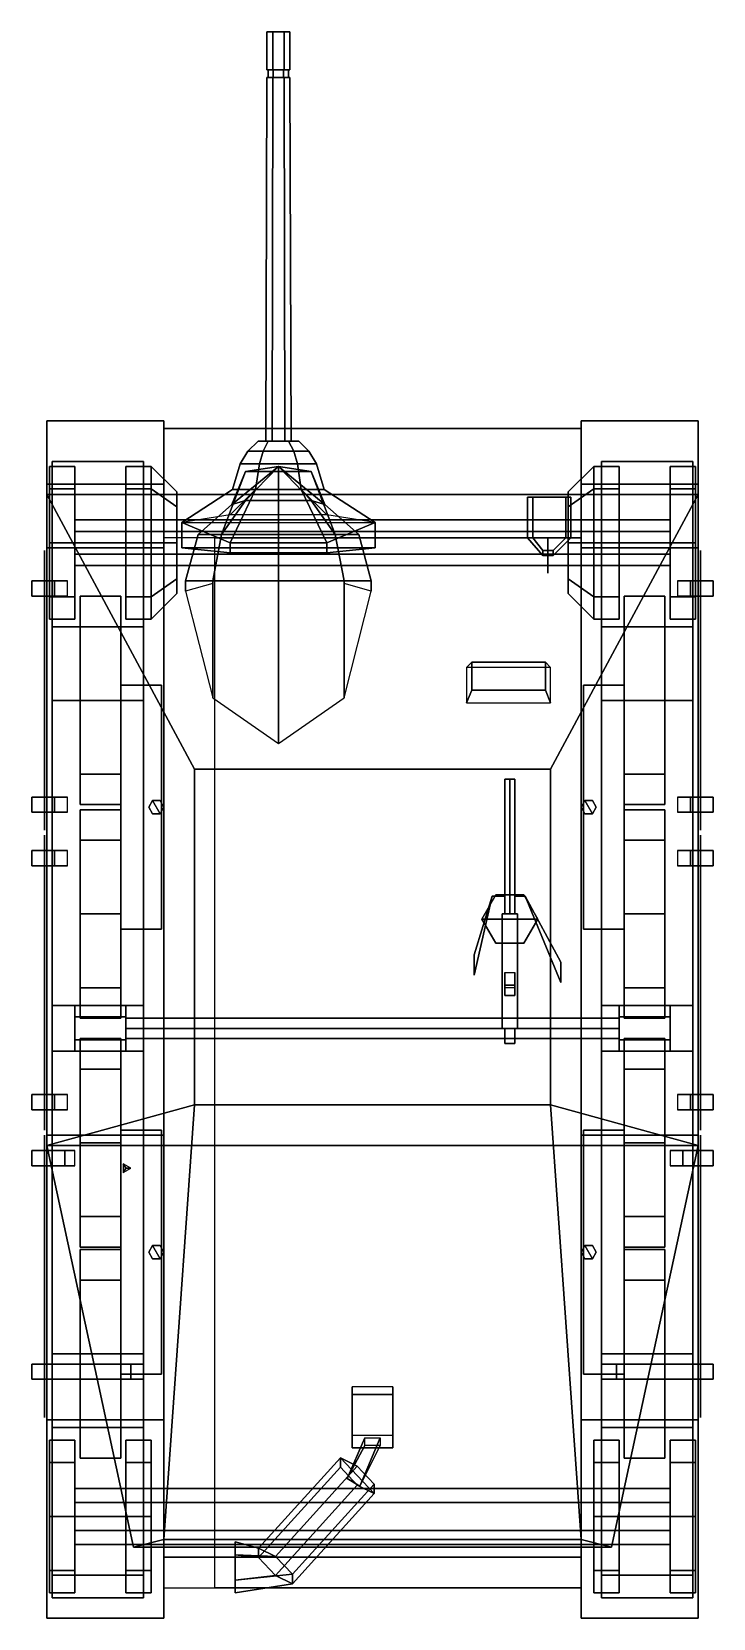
# Model space of a CAD drawing. Header units: millimetres. Extents: x -1.34 to 7, y -2.32 to 3.92.
# Drawn here: x -1.34 to 1.34, y -2.32 to 3.92 of the extents above.
import ezdxf

# ---------------------------------------------------------------- set-up
doc = ezdxf.new("R2010")
doc.units = ezdxf.units.MM
for name, color, linetype in [('gun', 1, 'Continuous'), ('mg', 1, 'Continuous'), ('mg_mount', 3, 'Continuous'), ('mudguard', 6, 'Continuous'), ('sleeve', 5, 'Continuous'), ('torsion', 5, 'Continuous'), ('tracks', 3, 'Continuous'), ('wheels', 2, 'Continuous')]:
    doc.layers.add(name, color=color, linetype=linetype)

msp = doc.modelspace()

# ---------------------------------------------------------------- linework, layer by layer
for points in [[(0.82, 2.36, 0.98), (0.82, 1.93, 0.42), (-0.82, 1.93, 0.42), (-0.82, 2.36, 0.98)], [(-0.82, 2.36, 0.98), (-0.82, 1.93, 0.42), (-0.82, -2.2, 0.42), (-0.82, -2.08, 0.98)], [(0.82, 2.1, 1.15), (0.82, 2.36, 0.98), (-0.82, 2.36, 0.98), (-0.82, 2.1, 1.15)], [(-0.82, 2.1, 1.15), (-0.82, 2.36, 0.98), (-0.82, -2.08, 0.98), (-0.82, -2.04, 1.15)], [(0.82, -2.08, 0.98), (0.82, -2.2, 0.42), (0.82, 1.93, 0.42), (0.82, 2.36, 0.98)], [(0.82, -2.04, 1.15), (0.82, -2.08, 0.98), (0.82, 2.36, 0.98), (0.82, 2.1, 1.15)], [(-0.87, 1.91, 0.96), (-0.87, 2.1221, 0.8721), (-0.87, 2.21, 0.66), (-0.87, 1.6979, 0.8721)], [(-0.87, 1.6979, 0.8721), (-0.87, 2.21, 0.66), (-0.87, 2.1221, 0.4479), (-0.87, 1.61, 0.66)], [(-0.87, 2.1221, 0.4479), (-0.87, 2.21, 0.66), (-0.77, 2.11, 0.66), (-0.77, 2.0514, 0.5186)], [(-0.87, 2.21, 0.66), (-0.87, 2.1221, 0.8721), (-0.77, 2.0514, 0.8014), (-0.77, 2.11, 0.66)], [(-0.499, 2.19, 1.26), (-0.5935, 1.9425, 1.26), (-0.6861, 1.9425, 1.37), (-0.5525, 2.06, 1.37)], [(-0.37, 2.19, 1.26), (-0.37, 1.9425, 1.26), (-0.5935, 1.9425, 1.26), (-0.499, 2.19, 1.26)], [(-0.37, 2.21, 1.37), (-0.499, 2.19, 1.26), (-0.5525, 2.06, 1.37), (-0.37, 2.21, 1.37)], [(-0.37, 2.21, 1.37), (-0.5525, 2.06, 1.37), (-0.499, 2.0761, 1.499), (-0.37, 2.21, 1.37)], [(-0.37, 2.21, 1.37), (-0.37, 2.19, 1.26), (-0.499, 2.19, 1.26), (-0.37, 2.21, 1.37)], [(-0.37, 2.21, 1.37), (-0.499, 2.0761, 1.499), (-0.37, 2.0761, 1.5525), (-0.37, 2.21, 1.37)], [(-0.37, 2.21, 1.37), (-0.1875, 2.06, 1.37), (-0.241, 2.19, 1.26), (-0.37, 2.21, 1.37)], [(-0.37, 2.21, 1.37), (-0.241, 2.19, 1.26), (-0.37, 2.19, 1.26), (-0.37, 2.21, 1.37)], [(-0.37, 2.21, 1.37), (-0.37, 2.0761, 1.5525), (-0.241, 2.0761, 1.499), (-0.37, 2.21, 1.37)], [(-0.37, 2.21, 1.37), (-0.241, 2.0761, 1.499), (-0.1875, 2.06, 1.37), (-0.37, 2.21, 1.37)], [(-0.241, 2.19, 1.26), (-0.1465, 1.9425, 1.26), (-0.37, 1.9425, 1.26), (-0.37, 2.19, 1.26)], [(-0.1875, 2.06, 1.37), (-0.0539, 1.9425, 1.37), (-0.1465, 1.9425, 1.26), (-0.241, 2.19, 1.26)], [(0.87, 2.1221, 0.8721), (0.87, 2.21, 0.66), (0.77, 2.11, 0.66), (0.77, 2.0514, 0.8014)], [(0.87, 2.21, 0.66), (0.87, 2.1221, 0.4479), (0.77, 2.0514, 0.5186), (0.77, 2.11, 0.66)], [(0.87, 2.21, 0.66), (0.87, 1.6979, 0.4479), (0.87, 1.91, 0.36), (0.87, 2.1221, 0.4479)], [(0.87, 2.1221, 0.8721), (0.87, 1.61, 0.66), (0.87, 1.6979, 0.4479), (0.87, 2.21, 0.66)], [(-0.87, 2.1221, 0.8721), (-0.87, 1.91, 0.96), (-0.77, 1.91, 0.86), (-0.77, 2.0514, 0.8014)], [(-0.87, 1.61, 0.66), (-0.87, 2.1221, 0.4479), (-0.87, 1.91, 0.36), (-0.87, 1.6979, 0.4479)], [(-0.87, 1.91, 0.36), (-0.87, 2.1221, 0.4479), (-0.77, 2.0514, 0.5186), (-0.77, 1.91, 0.46)], [(0.87, 1.91, 0.96), (0.87, 2.1221, 0.8721), (0.77, 2.0514, 0.8014), (0.77, 1.91, 0.86)], [(0.87, 2.1221, 0.4479), (0.87, 1.91, 0.36), (0.77, 1.91, 0.46), (0.77, 2.0514, 0.5186)], [(0.87, 1.91, 0.96), (0.87, 1.6979, 0.8721), (0.87, 1.61, 0.66), (0.87, 2.1221, 0.8721)], [(-0.7, 1.02, 1.8), (-1.28, 2.1, 1.15), (-1.28, -0.46, 1.15), (-0.7, -0.3, 1.8)], [(-1.28, 2.1, 1.15), (1.28, 2.1, 1.15), (1.28, -0.46, 1.15), (-1.28, -0.46, 1.15)], [(0.7, 1.02, 1.8), (1.28, 2.1, 1.15), (-1.28, 2.1, 1.15), (-0.7, 1.02, 1.8)], [(-0.77, 1.91, 0.46), (-0.77, 2.0514, 0.5186), (-0.77, 2.11, 0.66), (-0.77, 1.7686, 0.5186)], [(-0.5525, 2.06, 1.37), (-0.6861, 1.9425, 1.37), (-0.5935, 1.9425, 1.5935), (-0.499, 2.0761, 1.499)], [(-0.499, 2.0761, 1.499), (-0.5935, 1.9425, 1.5935), (-0.37, 1.9425, 1.6861), (-0.37, 2.0761, 1.5525)], [(-0.37, 2.0761, 1.5525), (-0.37, 1.9425, 1.6861), (-0.1465, 1.9425, 1.5935), (-0.241, 2.0761, 1.499)], [(-0.241, 2.0761, 1.499), (-0.1465, 1.9425, 1.5935), (-0.0539, 1.9425, 1.37), (-0.1875, 2.06, 1.37)], [(0.61, 2.09, 1.36), (0.78, 2.09, 1.36), (0.76, 2.09, 1.3), (0.63, 2.09, 1.3)], [(0.63, 2.09, 1.3), (0.63, 1.93, 1.3), (0.61, 1.93, 1.36), (0.61, 2.09, 1.36)], [(0.63, 2.09, 1.42), (0.76, 2.09, 1.42), (0.78, 2.09, 1.36), (0.61, 2.09, 1.36)], [(0.61, 2.09, 1.36), (0.61, 1.93, 1.36), (0.63, 1.93, 1.42), (0.63, 2.09, 1.42)], [(0.76, 2.09, 1.3), (0.76, 1.93, 1.3), (0.63, 1.93, 1.3), (0.63, 2.09, 1.3)], [(0.63, 1.93, 1.42), (0.76, 1.93, 1.42), (0.76, 2.09, 1.42), (0.63, 2.09, 1.42)], [(0.7, -0.3, 1.8), (1.28, -0.46, 1.15), (1.28, 2.1, 1.15), (0.7, 1.02, 1.8)], [(0.78, 2.09, 1.36), (0.78, 1.93, 1.36), (0.76, 1.93, 1.3), (0.76, 2.09, 1.3)], [(0.76, 2.09, 1.42), (0.76, 1.93, 1.42), (0.78, 1.93, 1.36), (0.78, 2.09, 1.36)], [(0.77, 2.0514, 0.5186), (0.77, 1.91, 0.46), (0.77, 1.7686, 0.5186), (0.77, 2.11, 0.66)], [(-0.5935, 1.9425, 1.26), (-0.6281, 1.76, 1.26), (-0.735, 1.76, 1.37), (-0.6861, 1.9425, 1.37)], [(-0.6861, 1.9425, 1.37), (-0.735, 1.76, 1.37), (-0.6281, 1.76, 1.6281), (-0.5935, 1.9425, 1.5935)], [(-0.37, 1.9425, 1.26), (-0.37, 1.76, 1.26), (-0.6281, 1.76, 1.26), (-0.5935, 1.9425, 1.26)], [(-0.5935, 1.9425, 1.5935), (-0.6281, 1.76, 1.6281), (-0.37, 1.76, 1.735), (-0.37, 1.9425, 1.6861)], [(-0.1465, 1.9425, 1.26), (-0.1119, 1.76, 1.26), (-0.37, 1.76, 1.26), (-0.37, 1.9425, 1.26)], [(-0.37, 1.9425, 1.6861), (-0.37, 1.76, 1.735), (-0.1119, 1.76, 1.6281), (-0.1465, 1.9425, 1.5935)], [(-0.0539, 1.9425, 1.37), (-0.005, 1.76, 1.37), (-0.1119, 1.76, 1.26), (-0.1465, 1.9425, 1.26)], [(-0.1465, 1.9425, 1.5935), (-0.1119, 1.76, 1.6281), (-0.005, 1.76, 1.37), (-0.0539, 1.9425, 1.37)], [(-1.29, 1.88, 1.14), (-1.29, 1.88, 1.03), (-1.29, 0.78, 1.03), (-1.29, 0.78, 1.14)], [(-1.29, 1.88, 1.03), (-1.29, 1.88, 1.14), (-1.29, 0.78, 1.14), (-1.29, 0.78, 1.03)], [(-1.29, 1.64, 0.83), (-1.29, 1.88, 1.03), (-1.29, 0.78, 1.03), (-1.29, 0.78, 0.83)], [(-1.29, 1.88, 1.03), (-1.29, 1.64, 0.83), (-1.29, 0.78, 0.83), (-1.29, 0.78, 1.03)], [(-0.87, 1.91, 0.96), (-0.87, 1.6979, 0.8721), (-0.77, 1.7686, 0.8014), (-0.77, 1.91, 0.86)], [(-0.87, 1.6979, 0.4479), (-0.87, 1.91, 0.36), (-0.77, 1.91, 0.46), (-0.77, 1.7686, 0.5186)], [(-0.62, 1.93, 0.42), (0.82, 1.93, 0.42), (0.82, -2.2, 0.42), (-0.62, -2.2, 0.42)], [(0.63, 1.93, 1.3), (0.67, 1.88, 1.32), (0.67, 1.86, 1.36), (0.61, 1.93, 1.36)], [(0.61, 1.93, 1.36), (0.67, 1.86, 1.36), (0.67, 1.88, 1.4), (0.63, 1.93, 1.42)], [(0.76, 1.93, 1.3), (0.71, 1.88, 1.32), (0.67, 1.88, 1.32), (0.63, 1.93, 1.3)], [(0.67, 1.88, 1.4), (0.71, 1.88, 1.4), (0.76, 1.93, 1.42), (0.63, 1.93, 1.42)], [(0.67, 1.88, 1.32), (0.71, 1.88, 1.32), (0.71, 1.86, 1.36), (0.67, 1.86, 1.36)], [(0.67, 1.86, 1.36), (0.71, 1.86, 1.36), (0.71, 1.88, 1.4), (0.67, 1.88, 1.4)], [(0.69, 1.93, 1.25), (0.69, 1.88, 1.36), (0.69, 1.81, 1.36), (0.69, 1.79, 1.33)], [(0.69, 1.88, 1.36), (0.69, 1.93, 1.25), (0.69, 1.79, 1.33), (0.69, 1.81, 1.36)], [(0.78, 1.93, 1.36), (0.71, 1.86, 1.36), (0.71, 1.88, 1.32), (0.76, 1.93, 1.3)], [(0.76, 1.93, 1.42), (0.71, 1.88, 1.4), (0.71, 1.86, 1.36), (0.78, 1.93, 1.36)], [(0.87, 1.6979, 0.8721), (0.87, 1.91, 0.96), (0.77, 1.91, 0.86), (0.77, 1.7686, 0.8014)], [(0.87, 1.91, 0.36), (0.87, 1.6979, 0.4479), (0.77, 1.7686, 0.5186), (0.77, 1.91, 0.46)], [(1.29, 1.88, 1.03), (1.29, 1.64, 0.83), (1.29, 0.78, 0.83), (1.29, 0.78, 1.03)], [(1.29, 1.64, 0.83), (1.29, 1.88, 1.03), (1.29, 0.78, 1.03), (1.29, 0.78, 0.83)], [(1.29, 1.88, 1.03), (1.29, 1.88, 1.14), (1.29, 0.78, 1.14), (1.29, 0.78, 1.03)], [(1.29, 1.88, 1.14), (1.29, 1.88, 1.03), (1.29, 0.78, 1.03), (1.29, 0.78, 1.14)], [(-1.2, 1.76, 1.24), (-1.29, 1.76, 1.14), (-1.34, 1.76, 1.14), (-1.25, 1.76, 1.26)], [(-1.25, 1.76, 1.26), (-1.34, 1.76, 1.14), (-1.34, 1.7, 1.14), (-1.25, 1.7, 1.26)], [(-1.34, 1.7, 1.14), (-1.34, 1.76, 1.14), (-1.29, 1.76, 1.14), (-1.29, 1.7, 1.14)], [(-1.34, 1.7, 1.14), (-1.34, 1.76, 1.14), (-1.29, 1.76, 1.14), (-1.29, 1.7, 1.14)], [(-1.2, 1.7, 1.24), (-1.2, 1.76, 1.24), (-1.25, 1.76, 1.26), (-1.25, 1.7, 1.26)], [(-0.87, 1.61, 0.66), (-0.87, 1.6979, 0.4479), (-0.77, 1.7686, 0.5186), (-0.77, 1.71, 0.66)], [(-0.87, 1.6979, 0.8721), (-0.87, 1.61, 0.66), (-0.77, 1.71, 0.66), (-0.77, 1.7686, 0.8014)], [(-0.6281, 1.76, 1.6281), (-0.735, 1.76, 1.37), (-0.735, 1.72, 1.37), (-0.6281, 1.3, 1.6281)], [(-0.735, 1.76, 1.37), (-0.6281, 1.76, 1.35), (-0.6281, 1.75, 1.35), (-0.735, 1.72, 1.37)], [(-0.37, 1.76, 1.735), (-0.6281, 1.76, 1.6281), (-0.6281, 1.3, 1.6281), (-0.37, 1.12, 1.735)], [(-0.1119, 1.76, 1.6281), (-0.37, 1.76, 1.735), (-0.37, 1.12, 1.735), (-0.1119, 1.3, 1.6281)], [(-0.005, 1.76, 1.37), (-0.1119, 1.76, 1.6281), (-0.1119, 1.3, 1.6281), (-0.005, 1.72, 1.37)], [(-0.1119, 1.76, 1.35), (-0.005, 1.76, 1.37), (-0.005, 1.72, 1.37), (-0.1119, 1.75, 1.35)], [(0.87, 1.61, 0.66), (0.87, 1.6979, 0.8721), (0.77, 1.7686, 0.8014), (0.77, 1.71, 0.66)], [(0.87, 1.6979, 0.4479), (0.87, 1.61, 0.66), (0.77, 1.71, 0.66), (0.77, 1.7686, 0.5186)], [(1.25, 1.76, 1.26), (1.34, 1.76, 1.14), (1.29, 1.76, 1.14), (1.2, 1.76, 1.24)], [(1.2, 1.76, 1.24), (1.2, 1.7, 1.24), (1.25, 1.7, 1.26), (1.25, 1.76, 1.26)], [(1.25, 1.7, 1.26), (1.34, 1.7, 1.14), (1.34, 1.76, 1.14), (1.25, 1.76, 1.26)], [(1.34, 1.76, 1.14), (1.34, 1.7, 1.14), (1.29, 1.7, 1.14), (1.29, 1.76, 1.14)], [(-1.25, 1.7, 1.26), (-1.34, 1.7, 1.14), (-1.29, 1.7, 1.14), (-1.2, 1.7, 1.24)], [(1.2, 1.7, 1.24), (1.29, 1.7, 1.14), (1.34, 1.7, 1.14), (1.25, 1.7, 1.26)], [(0.37, 1.42, 1.56), (0.37, 1.28, 1.63), (0.39, 1.33, 1.65), (0.39, 1.44, 1.6)], [(0.68, 1.44, 1.6), (0.7, 1.42, 1.56), (0.37, 1.42, 1.56), (0.39, 1.44, 1.6)], [(0.39, 1.44, 1.6), (0.39, 1.33, 1.65), (0.68, 1.33, 1.65), (0.68, 1.44, 1.6)], [(0.68, 1.33, 1.65), (0.7, 1.28, 1.63), (0.7, 1.42, 1.56), (0.68, 1.44, 1.6)], [(0.39, 1.33, 1.65), (0.37, 1.28, 1.63), (0.7, 1.28, 1.63), (0.68, 1.33, 1.65)], [(-0.7, -0.3, 1.8), (0.7, -0.3, 1.8), (0.7, 1.02, 1.8), (-0.7, 1.02, 1.8)], [(-1.25, 0.91, 1.26), (-1.34, 0.91, 1.14), (-1.34, 0.85, 1.14), (-1.25, 0.85, 1.26)], [(-1.2, 0.91, 1.24), (-1.29, 0.91, 1.14), (-1.34, 0.91, 1.14), (-1.25, 0.91, 1.26)], [(-1.34, 0.85, 1.14), (-1.34, 0.91, 1.14), (-1.29, 0.91, 1.14), (-1.29, 0.85, 1.14)], [(-1.34, 0.85, 1.14), (-1.34, 0.91, 1.14), (-1.29, 0.91, 1.14), (-1.29, 0.85, 1.14)], [(-1.2, 0.85, 1.24), (-1.2, 0.91, 1.24), (-1.25, 0.91, 1.26), (-1.25, 0.85, 1.26)], [(1.25, 0.91, 1.26), (1.34, 0.91, 1.14), (1.29, 0.91, 1.14), (1.2, 0.91, 1.24)], [(1.2, 0.91, 1.24), (1.2, 0.85, 1.24), (1.25, 0.85, 1.26), (1.25, 0.91, 1.26)], [(1.25, 0.85, 1.26), (1.34, 0.85, 1.14), (1.34, 0.91, 1.14), (1.25, 0.91, 1.26)], [(1.34, 0.91, 1.14), (1.34, 0.85, 1.14), (1.29, 0.85, 1.14), (1.29, 0.91, 1.14)], [(1.34, 0.91, 1.14), (1.34, 0.85, 1.14), (1.29, 0.85, 1.14), (1.29, 0.91, 1.14)], [(-1.25, 0.85, 1.26), (-1.34, 0.85, 1.14), (-1.29, 0.85, 1.14), (-1.2, 0.85, 1.24)], [(1.2, 0.85, 1.24), (1.29, 0.85, 1.14), (1.34, 0.85, 1.14), (1.25, 0.85, 1.26)], [(-1.29, 0.76, 1.14), (-1.29, 0.76, 0.83), (-1.29, -0.4, 0.83), (-1.29, -0.4, 1.14)], [(-1.29, 0.76, 0.83), (-1.29, 0.76, 1.14), (-1.29, -0.4, 1.14), (-1.29, -0.4, 0.83)], [(1.29, 0.76, 0.83), (1.29, 0.76, 1.14), (1.29, -0.4, 1.14), (1.29, -0.4, 0.83)], [(1.29, 0.76, 1.14), (1.29, 0.76, 0.83), (1.29, -0.4, 0.83), (1.29, -0.4, 1.14)], [(-1.2, 0.7, 1.24), (-1.29, 0.7, 1.14), (-1.34, 0.7, 1.14), (-1.25, 0.7, 1.26)], [(-1.25, 0.7, 1.26), (-1.34, 0.7, 1.14), (-1.34, 0.64, 1.14), (-1.25, 0.64, 1.26)], [(-1.34, 0.64, 1.14), (-1.34, 0.7, 1.14), (-1.29, 0.7, 1.14), (-1.29, 0.64, 1.14)], [(-1.34, 0.64, 1.14), (-1.34, 0.7, 1.14), (-1.29, 0.7, 1.14), (-1.29, 0.64, 1.14)], [(-1.2, 0.64, 1.24), (-1.2, 0.7, 1.24), (-1.25, 0.7, 1.26), (-1.25, 0.64, 1.26)], [(1.25, 0.7, 1.26), (1.34, 0.7, 1.14), (1.29, 0.7, 1.14), (1.2, 0.7, 1.24)], [(1.2, 0.7, 1.24), (1.2, 0.64, 1.24), (1.25, 0.64, 1.26), (1.25, 0.7, 1.26)], [(1.25, 0.64, 1.26), (1.34, 0.64, 1.14), (1.34, 0.7, 1.14), (1.25, 0.7, 1.26)], [(1.34, 0.7, 1.14), (1.34, 0.64, 1.14), (1.29, 0.64, 1.14), (1.29, 0.7, 1.14)], [(1.34, 0.7, 1.14), (1.34, 0.64, 1.14), (1.29, 0.64, 1.14), (1.29, 0.7, 1.14)], [(-1.25, 0.64, 1.26), (-1.34, 0.64, 1.14), (-1.29, 0.64, 1.14), (-1.2, 0.64, 1.24)], [(1.2, 0.64, 1.24), (1.29, 0.64, 1.14), (1.34, 0.64, 1.14), (1.25, 0.64, 1.26)], [(-1.2, -0.26, 1.24), (-1.29, -0.26, 1.14), (-1.34, -0.26, 1.14), (-1.25, -0.26, 1.26)], [(-1.25, -0.26, 1.26), (-1.34, -0.26, 1.14), (-1.34, -0.32, 1.14), (-1.25, -0.32, 1.26)], [(-1.34, -0.32, 1.14), (-1.34, -0.26, 1.14), (-1.29, -0.26, 1.14), (-1.29, -0.32, 1.14)], [(-1.34, -0.32, 1.14), (-1.34, -0.26, 1.14), (-1.29, -0.26, 1.14), (-1.29, -0.32, 1.14)], [(-0.7, -0.3, 1.8), (-1.28, -0.46, 1.15), (-0.94, -2.04, 1.15), (-0.82, -2.01, 1.22)], [(-1.2, -0.32, 1.24), (-1.2, -0.26, 1.24), (-1.25, -0.26, 1.26), (-1.25, -0.32, 1.26)], [(-0.82, -2.01, 1.22), (0.82, -2.01, 1.22), (0.7, -0.3, 1.8), (-0.7, -0.3, 1.8)], [(0.82, -2.01, 1.22), (0.94, -2.04, 1.15), (1.28, -0.46, 1.15), (0.7, -0.3, 1.8)], [(1.25, -0.26, 1.26), (1.34, -0.26, 1.14), (1.29, -0.26, 1.14), (1.2, -0.26, 1.24)], [(1.2, -0.26, 1.24), (1.2, -0.32, 1.24), (1.25, -0.32, 1.26), (1.25, -0.26, 1.26)], [(1.25, -0.32, 1.26), (1.34, -0.32, 1.14), (1.34, -0.26, 1.14), (1.25, -0.26, 1.26)], [(1.34, -0.26, 1.14), (1.34, -0.32, 1.14), (1.29, -0.32, 1.14), (1.29, -0.26, 1.14)], [(1.34, -0.26, 1.14), (1.34, -0.32, 1.14), (1.29, -0.32, 1.14), (1.29, -0.26, 1.14)], [(-1.25, -0.32, 1.26), (-1.34, -0.32, 1.14), (-1.29, -0.32, 1.14), (-1.2, -0.32, 1.24)], [(1.2, -0.32, 1.24), (1.29, -0.32, 1.14), (1.34, -0.32, 1.14), (1.25, -0.32, 1.26)], [(-1.29, -0.42, 1.06), (-1.29, -0.42, 0.83), (-1.29, -1.28, 0.83), (-1.29, -1.53, 1.06)], [(-1.29, -0.42, 0.83), (-1.29, -0.42, 1.06), (-1.29, -1.53, 1.06), (-1.29, -1.28, 0.83)], [(-1.29, -0.42, 1.06), (-1.29, -0.42, 1.14), (-1.29, -1.53, 1.14), (-1.29, -1.53, 1.06)], [(-1.29, -0.42, 1.14), (-1.29, -0.42, 1.06), (-1.29, -1.53, 1.06), (-1.29, -1.53, 1.14)], [(1.29, -0.42, 0.83), (1.29, -0.42, 1.06), (1.29, -1.53, 1.06), (1.29, -1.28, 0.83)], [(1.29, -0.42, 1.06), (1.29, -0.42, 0.83), (1.29, -1.28, 0.83), (1.29, -1.53, 1.06)], [(1.29, -0.42, 1.06), (1.29, -0.42, 1.14), (1.29, -1.53, 1.14), (1.29, -1.53, 1.06)], [(1.29, -0.42, 1.14), (1.29, -0.42, 1.06), (1.29, -1.53, 1.06), (1.29, -1.53, 1.14)], [(-1.21, -0.48, 1.26), (-1.34, -0.48, 1.14), (-1.34, -0.54, 1.14), (-1.21, -0.54, 1.26)], [(-1.17, -0.48, 1.24), (-1.29, -0.48, 1.14), (-1.34, -0.48, 1.14), (-1.21, -0.48, 1.26)], [(-1.34, -0.54, 1.14), (-1.34, -0.48, 1.14), (-1.29, -0.48, 1.14), (-1.29, -0.54, 1.14)], [(-1.34, -0.54, 1.14), (-1.34, -0.48, 1.14), (-1.29, -0.48, 1.14), (-1.29, -0.54, 1.14)], [(-1.28, -0.46, 1.15), (1.28, -0.46, 1.15), (0.94, -2.04, 1.15), (-0.94, -2.04, 1.15)], [(-1.17, -0.54, 1.24), (-1.17, -0.48, 1.24), (-1.21, -0.48, 1.26), (-1.21, -0.54, 1.26)], [(1.22, -0.48, 1.26), (1.34, -0.48, 1.14), (1.29, -0.48, 1.14), (1.17, -0.48, 1.24)], [(1.17, -0.48, 1.24), (1.17, -0.54, 1.24), (1.22, -0.54, 1.26), (1.22, -0.48, 1.26)], [(1.22, -0.54, 1.26), (1.34, -0.54, 1.14), (1.34, -0.48, 1.14), (1.22, -0.48, 1.26)], [(1.34, -0.48, 1.14), (1.34, -0.54, 1.14), (1.29, -0.54, 1.14), (1.29, -0.48, 1.14)], [(1.34, -0.48, 1.14), (1.34, -0.54, 1.14), (1.29, -0.54, 1.14), (1.29, -0.48, 1.14)], [(-1.21, -0.54, 1.26), (-1.34, -0.54, 1.14), (-1.29, -0.54, 1.14), (-1.17, -0.54, 1.24)], [(-0.95, -0.55, 1.48), (-0.98, -0.5327, 1.48), (-0.97, -0.55, 2.98)], [(-0.98, -0.5327, 1.48), (-0.98, -0.5673, 1.48), (-0.97, -0.55, 2.98)], [(-0.98, -0.5673, 1.48), (-0.95, -0.55, 1.48), (-0.97, -0.55, 2.98)], [(1.17, -0.54, 1.24), (1.29, -0.54, 1.14), (1.34, -0.54, 1.14), (1.22, -0.54, 1.26)], [(-0.95, -1.32, 1.26), (-1.34, -1.32, 1.14), (-1.34, -1.38, 1.14), (-0.95, -1.38, 1.26)], [(-0.9, -1.32, 1.24), (-1.29, -1.32, 1.14), (-1.34, -1.32, 1.14), (-0.95, -1.32, 1.26)], [(-1.34, -1.38, 1.14), (-1.34, -1.32, 1.14), (-1.29, -1.32, 1.14), (-1.29, -1.38, 1.14)], [(-1.34, -1.38, 1.14), (-1.34, -1.32, 1.14), (-1.29, -1.32, 1.14), (-1.29, -1.38, 1.14)], [(-0.9, -1.38, 1.24), (-0.9, -1.32, 1.24), (-0.95, -1.32, 1.26), (-0.95, -1.38, 1.26)], [(0.96, -1.32, 1.26), (1.34, -1.32, 1.14), (1.29, -1.32, 1.14), (0.9, -1.32, 1.24)], [(0.9, -1.32, 1.24), (0.9, -1.38, 1.24), (0.96, -1.38, 1.26), (0.96, -1.32, 1.26)], [(0.96, -1.38, 1.26), (1.34, -1.38, 1.14), (1.34, -1.32, 1.14), (0.96, -1.32, 1.26)], [(1.34, -1.32, 1.14), (1.34, -1.38, 1.14), (1.29, -1.38, 1.14), (1.29, -1.32, 1.14)], [(1.34, -1.32, 1.14), (1.34, -1.38, 1.14), (1.29, -1.38, 1.14), (1.29, -1.32, 1.14)], [(-0.95, -1.38, 1.26), (-1.34, -1.38, 1.14), (-1.29, -1.38, 1.14), (-0.9, -1.38, 1.24)], [(-0.08, -1.41, 1.42), (-0.08, -1.6, 1.35), (-0.08, -1.65, 1.48), (-0.08, -1.44, 1.49)], [(0.08, -1.44, 1.49), (0.08, -1.41, 1.42), (-0.08, -1.41, 1.42), (-0.08, -1.44, 1.49)], [(0.08, -1.65, 1.48), (0.08, -1.6, 1.35), (0.08, -1.41, 1.42), (0.08, -1.44, 1.49)], [(0.9, -1.38, 1.24), (1.29, -1.38, 1.14), (1.34, -1.38, 1.14), (0.96, -1.38, 1.26)], [(-0.08, -1.44, 1.49), (-0.08, -1.65, 1.48), (0.08, -1.65, 1.48), (0.08, -1.44, 1.49)], [(-0.03, -1.61, 1.4), (-0.1, -1.77, 1.4), (-0.1, -1.77, 1.47), (-0.03, -1.64, 1.47)], [(0.03, -1.61, 1.4), (-0.05, -1.8, 1.4), (-0.1, -1.77, 1.4), (-0.03, -1.61, 1.4)], [(-0.08, -1.65, 1.48), (-0.08, -1.6, 1.35), (0.08, -1.6, 1.35), (0.08, -1.65, 1.48)], [(-0.05, -1.8, 1.47), (-0.05, -1.8, 1.4), (0.03, -1.61, 1.4), (0.03, -1.64, 1.47)], [(-0.03, -1.64, 1.47), (-0.1, -1.77, 1.47), (-0.05, -1.8, 1.47), (0.03, -1.64, 1.47)], [(-0.1263, -1.7262, 1.5171), (-0.1263, -1.6888, 1.4244), (-0.4477, -2.0439, 1.2809), (-0.4477, -2.0814, 1.3736)], [(-0.1263, -1.6888, 1.4244), (-0.06, -1.7217, 1.3572), (-0.3814, -2.0768, 1.2137), (-0.4477, -2.0439, 1.2809)], [(-0.06, -1.7966, 1.5426), (-0.1263, -1.7262, 1.5171), (-0.4477, -2.0814, 1.3736), (-0.3814, -2.1517, 1.3992)], [(-0.06, -1.7217, 1.3572), (0.0063, -1.792, 1.3827), (-0.3151, -2.1471, 1.2392), (-0.3814, -2.0768, 1.2137)], [(0.0063, -1.8295, 1.4754), (-0.1263, -1.6888, 1.4244), (-0.1263, -1.7262, 1.5171), (-0.06, -1.7966, 1.5426)], [(0.0063, -1.792, 1.3827), (-0.06, -1.7217, 1.3572), (-0.1263, -1.6888, 1.4244), (0.0063, -1.8295, 1.4754)], [(0.0063, -1.8295, 1.4754), (-0.06, -1.7966, 1.5426), (-0.3814, -2.1517, 1.3992), (-0.3151, -2.1846, 1.3319)], [(0.0063, -1.792, 1.3827), (0.0063, -1.8295, 1.4754), (-0.3151, -2.1846, 1.3319), (-0.3151, -2.1471, 1.2392)], [(-0.94, -2.04, 1.15), (0.94, -2.04, 1.15), (0.82, -2.01, 1.22), (-0.82, -2.01, 1.22)], [(-0.82, -2.08, 0.98), (0.82, -2.08, 0.98), (0.82, -2.04, 1.15), (-0.82, -2.04, 1.15)], [(-0.54, -2.17, 1.3966), (-0.54, -2.07, 1.3966), (-0.54, -2.02, 1.31), (-0.54, -2.22, 1.31)], [(-0.54, -2.22, 1.31), (-0.54, -2.02, 1.31), (-0.54, -2.07, 1.2234), (-0.54, -2.17, 1.2234)], [(-0.4477, -2.0814, 1.3736), (-0.4477, -2.0439, 1.2809), (-0.54, -2.02, 1.31), (-0.54, -2.07, 1.3966)], [(-0.4477, -2.0439, 1.2809), (-0.3814, -2.0768, 1.2137), (-0.54, -2.07, 1.2234), (-0.54, -2.02, 1.31)], [(-0.82, -2.2, 0.42), (0.82, -2.2, 0.42), (0.82, -2.08, 0.98), (-0.82, -2.08, 0.98)], [(-0.3814, -2.1517, 1.3992), (-0.4477, -2.0814, 1.3736), (-0.54, -2.07, 1.3966), (-0.54, -2.17, 1.3966)], [(-0.3814, -2.0768, 1.2137), (-0.3151, -2.1471, 1.2392), (-0.54, -2.17, 1.2234), (-0.54, -2.07, 1.2234)], [(-0.3151, -2.1471, 1.2392), (-0.3151, -2.1846, 1.3319), (-0.54, -2.22, 1.31), (-0.54, -2.17, 1.2234)], [(-0.3151, -2.1846, 1.3319), (-0.3814, -2.1517, 1.3992), (-0.54, -2.17, 1.3966), (-0.54, -2.22, 1.31)]]:
    msp.add_3dface(points)
at = {"layer": 'gun'}
for points in [[(-0.3925, 3.92, 1.409), (-0.415, 3.92, 1.37), (-0.415, 3.77, 1.37), (-0.3925, 3.77, 1.409)], [(-0.415, 3.92, 1.37), (-0.3925, 3.92, 1.331), (-0.3925, 3.77, 1.331), (-0.415, 3.77, 1.37)], [(-0.325, 3.92, 1.37), (-0.415, 3.92, 1.37), (-0.3925, 3.92, 1.409), (-0.3475, 3.92, 1.409)], [(-0.3475, 3.92, 1.331), (-0.3925, 3.92, 1.331), (-0.415, 3.92, 1.37), (-0.325, 3.92, 1.37)], [(-0.3475, 3.92, 1.409), (-0.3925, 3.92, 1.409), (-0.3925, 3.77, 1.409), (-0.3475, 3.77, 1.409)], [(-0.3925, 3.92, 1.331), (-0.3475, 3.92, 1.331), (-0.3475, 3.77, 1.331), (-0.3925, 3.77, 1.331)], [(-0.325, 3.92, 1.37), (-0.3475, 3.92, 1.409), (-0.3475, 3.77, 1.409), (-0.325, 3.77, 1.37)], [(-0.3475, 3.92, 1.331), (-0.325, 3.92, 1.37), (-0.325, 3.77, 1.37), (-0.3475, 3.77, 1.331)], [(-0.3475, 3.77, 1.409), (-0.3925, 3.77, 1.409), (-0.415, 3.77, 1.37), (-0.325, 3.77, 1.37)], [(-0.325, 3.77, 1.37), (-0.415, 3.77, 1.37), (-0.3925, 3.77, 1.331), (-0.3475, 3.77, 1.331)], [(-0.39, 3.77, 1.4046), (-0.41, 3.77, 1.37), (-0.41, 3.74, 1.37), (-0.39, 3.74, 1.4046)], [(-0.41, 3.77, 1.37), (-0.39, 3.77, 1.3354), (-0.39, 3.74, 1.3354), (-0.41, 3.74, 1.37)], [(-0.35, 3.77, 1.4046), (-0.39, 3.77, 1.4046), (-0.39, 3.74, 1.4046), (-0.35, 3.74, 1.4046)], [(-0.39, 3.77, 1.3354), (-0.35, 3.77, 1.3354), (-0.35, 3.74, 1.3354), (-0.39, 3.74, 1.3354)], [(-0.33, 3.77, 1.37), (-0.35, 3.77, 1.4046), (-0.35, 3.74, 1.4046), (-0.33, 3.74, 1.37)], [(-0.35, 3.77, 1.3354), (-0.33, 3.77, 1.37), (-0.33, 3.74, 1.37), (-0.35, 3.74, 1.3354)], [(-0.3925, 3.74, 1.409), (-0.415, 3.74, 1.37), (-0.42, 2.31, 1.37), (-0.395, 2.31, 1.4133)], [(-0.415, 3.74, 1.37), (-0.3925, 3.74, 1.331), (-0.395, 2.31, 1.3267), (-0.42, 2.31, 1.37)], [(-0.3475, 3.74, 1.331), (-0.3925, 3.74, 1.331), (-0.415, 3.74, 1.37), (-0.325, 3.74, 1.37)], [(-0.325, 3.74, 1.37), (-0.415, 3.74, 1.37), (-0.3925, 3.74, 1.409), (-0.3475, 3.74, 1.409)], [(-0.3475, 3.74, 1.409), (-0.3925, 3.74, 1.409), (-0.395, 2.31, 1.4133), (-0.345, 2.31, 1.4133)], [(-0.3925, 3.74, 1.331), (-0.3475, 3.74, 1.331), (-0.345, 2.31, 1.3267), (-0.395, 2.31, 1.3267)], [(-0.325, 3.74, 1.37), (-0.3475, 3.74, 1.409), (-0.345, 2.31, 1.4133), (-0.32, 2.31, 1.37)], [(-0.3475, 3.74, 1.331), (-0.325, 3.74, 1.37), (-0.32, 2.31, 1.37), (-0.345, 2.31, 1.3267)]]:
    msp.add_3dface(points, dxfattribs=at)
at = {"layer": 'mg'}
for points in [[(0.52, 0.45, 1.93), (0.54, 0.45, 1.95), (0.54, 0.98, 1.95), (0.52, 0.98, 1.93)], [(0.54, 0.45, 1.91), (0.52, 0.45, 1.93), (0.52, 0.98, 1.93), (0.54, 0.98, 1.91)], [(0.56, 0.98, 1.93), (0.54, 0.98, 1.91), (0.52, 0.98, 1.93), (0.54, 0.98, 1.95)], [(0.54, 0.45, 1.95), (0.56, 0.45, 1.93), (0.56, 0.98, 1.93), (0.54, 0.98, 1.95)], [(0.56, 0.45, 1.93), (0.54, 0.45, 1.91), (0.54, 0.98, 1.91), (0.56, 0.98, 1.93)], [(0.51, 0.45, 1.96), (0.51, 0.45, 1.9), (0.51, 0, 1.9), (0.51, 0, 1.96)], [(0.57, 0.45, 1.96), (0.57, 0.45, 1.9), (0.51, 0.45, 1.9), (0.51, 0.45, 1.96)], [(0.51, 0, 1.9), (0.51, 0.45, 1.9), (0.57, 0.45, 1.9), (0.57, 0, 1.9)], [(0.57, 0, 1.96), (0.57, 0.45, 1.96), (0.51, 0.45, 1.96), (0.51, 0, 1.96)], [(0.57, 0, 1.9), (0.57, 0.45, 1.9), (0.57, 0.45, 1.96), (0.57, 0, 1.96)], [(0.52, 0.22, 1.9), (0.52, 0.17, 1.81), (0.52, 0.13, 1.83), (0.52, 0.16, 1.9)], [(0.56, 0.22, 1.9), (0.56, 0.17, 1.81), (0.52, 0.17, 1.81), (0.52, 0.22, 1.9)], [(0.56, 0.13, 1.83), (0.56, 0.17, 1.81), (0.56, 0.22, 1.9), (0.56, 0.16, 1.9)], [(0.52, 0.13, 1.83), (0.52, 0.17, 1.81), (0.56, 0.17, 1.81), (0.56, 0.13, 1.83)], [(0.52, 0.16, 1.9), (0.52, 0.13, 1.83), (0.56, 0.13, 1.83), (0.56, 0.16, 1.9)], [(0.51, 0, 1.96), (0.51, 0, 1.9), (0.57, 0, 1.9), (0.57, 0, 1.96)], [(0.52, 0, 1.95), (0.52, 0, 1.92), (0.52, -0.06, 1.92), (0.52, -0.06, 1.95)], [(0.52, -0.06, 1.92), (0.52, 0, 1.92), (0.56, 0, 1.92), (0.56, -0.06, 1.92)], [(0.56, -0.06, 1.95), (0.56, 0, 1.95), (0.52, 0, 1.95), (0.52, -0.06, 1.95)], [(0.56, -0.06, 1.92), (0.56, 0, 1.92), (0.56, 0, 1.95), (0.56, -0.06, 1.95)], [(0.52, -0.06, 1.95), (0.52, -0.06, 1.92), (0.56, -0.06, 1.92), (0.56, -0.06, 1.95)]]:
    msp.add_3dface(points, dxfattribs=at)
at = {"layer": 'mg_mount'}
for points in [[(0.4, 0.21, 2.04), (0.47, 0.52, 2.04), (0.47, 0.52, 1.82), (0.4, 0.29, 1.82)], [(0.47, 0.52, 2.04), (0.4, 0.21, 2.04), (0.4, 0.29, 1.82), (0.47, 0.52, 1.82)], [(0.485, 0.5253, 1.8), (0.43, 0.43, 1.8), (0.43, 0.43, 1.82), (0.485, 0.5253, 1.82)], [(0.43, 0.43, 1.82), (0.65, 0.43, 1.82), (0.595, 0.5253, 1.82), (0.485, 0.5253, 1.82)], [(0.47, 0.52, 2.04), (0.52, 0.52, 2.04), (0.52, 0.52, 1.82), (0.47, 0.52, 1.82)], [(0.52, 0.52, 2.04), (0.47, 0.52, 2.04), (0.47, 0.52, 1.82), (0.52, 0.52, 1.82)], [(0.595, 0.5253, 1.8), (0.485, 0.5253, 1.8), (0.485, 0.5253, 1.82), (0.595, 0.5253, 1.82)], [(0.6, 0.52, 2.04), (0.56, 0.52, 2.04), (0.56, 0.52, 1.82), (0.6, 0.52, 1.82)], [(0.56, 0.52, 2.04), (0.6, 0.52, 2.04), (0.6, 0.52, 1.82), (0.56, 0.52, 1.82)], [(0.65, 0.43, 1.8), (0.595, 0.5253, 1.8), (0.595, 0.5253, 1.82), (0.65, 0.43, 1.82)], [(0.6, 0.52, 2.04), (0.74, 0.18, 2.04), (0.74, 0.26, 1.82), (0.6, 0.52, 1.82)], [(0.74, 0.18, 2.04), (0.6, 0.52, 2.04), (0.6, 0.52, 1.82), (0.74, 0.26, 1.82)], [(0.43, 0.43, 1.8), (0.485, 0.3347, 1.8), (0.485, 0.3347, 1.82), (0.43, 0.43, 1.82)], [(0.485, 0.3347, 1.82), (0.595, 0.3347, 1.82), (0.65, 0.43, 1.82), (0.43, 0.43, 1.82)], [(0.595, 0.3347, 1.8), (0.65, 0.43, 1.8), (0.65, 0.43, 1.82), (0.595, 0.3347, 1.82)], [(0.485, 0.3347, 1.8), (0.595, 0.3347, 1.8), (0.595, 0.3347, 1.82), (0.485, 0.3347, 1.82)]]:
    msp.add_3dface(points, dxfattribs=at)
at = {"layer": 'mudguard'}
for points in [[(-0.82, 2.39, 1.09), (-0.82, 2.14, 1.12), (-1.28, 2.14, 1.12), (-1.28, 2.39, 1.09)], [(-0.82, 2.14, 1.12), (-0.82, 2.39, 1.09), (-1.28, 2.39, 1.09), (-1.28, 2.14, 1.12)], [(-0.82, 2.39, 1.09), (-0.82, 2.14, 1.12), (-0.82, 2.36, 0.98)], [(-0.82, 2.14, 1.12), (-0.82, 2.39, 1.09), (-0.82, 2.36, 0.98)], [(1.28, 2.39, 1.09), (1.28, 2.14, 1.12), (0.82, 2.14, 1.12), (0.82, 2.39, 1.09)], [(1.28, 2.14, 1.12), (1.28, 2.39, 1.09), (0.82, 2.39, 1.09), (0.82, 2.14, 1.12)], [(0.82, 2.14, 1.12), (0.82, 2.39, 1.09), (0.82, 2.36, 0.98)], [(0.82, 2.39, 1.09), (0.82, 2.14, 1.12), (0.82, 2.36, 0.98)], [(-0.82, 1.89, 1.12), (-0.82, 2.14, 1.12), (-1.28, 2.14, 1.12), (-1.28, 1.89, 1.12)], [(-0.82, 2.14, 1.12), (-0.82, 1.89, 1.12), (-1.28, 1.89, 1.12), (-1.28, 2.14, 1.12)], [(1.28, 1.89, 1.12), (1.28, 2.14, 1.12), (0.82, 2.14, 1.12), (0.82, 1.89, 1.12)], [(1.28, 2.14, 1.12), (1.28, 1.89, 1.12), (0.82, 1.89, 1.12), (0.82, 2.14, 1.12)], [(-0.82, -0.42, 1.06), (-0.82, -1.54, 1.06), (-1.28, -1.54, 1.06), (-1.28, -0.42, 1.06)], [(-0.82, -1.54, 1.06), (-0.82, -0.42, 1.06), (-1.28, -0.42, 1.06), (-1.28, -1.54, 1.06)], [(1.28, -0.42, 1.06), (1.28, -1.54, 1.06), (0.82, -1.54, 1.06), (0.82, -0.42, 1.06)], [(1.28, -1.54, 1.06), (1.28, -0.42, 1.06), (0.82, -0.42, 1.06), (0.82, -1.54, 1.06)], [(-0.82, -1.54, 1.06), (-0.82, -2.32, 1.06), (-1.28, -2.32, 1.06), (-1.28, -1.54, 1.06)], [(-0.82, -2.32, 1.06), (-0.82, -1.54, 1.06), (-1.28, -1.54, 1.06), (-1.28, -2.32, 1.06)], [(1.28, -2.32, 1.06), (1.28, -1.54, 1.06), (0.82, -1.54, 1.06), (0.82, -2.32, 1.06)], [(1.28, -1.54, 1.06), (1.28, -2.32, 1.06), (0.82, -2.32, 1.06), (0.82, -1.54, 1.06)], [(-0.82, -2.32, 1.06), (-0.82, -2.06, 1.06), (-0.82, -2.08, 0.98), (-0.82, -2.12, 0.75)], [(-0.82, -2.06, 1.06), (-0.82, -2.32, 1.06), (-0.82, -2.12, 0.75), (-0.82, -2.08, 0.98)], [(0.82, -2.32, 1.06), (0.82, -2.06, 1.06), (0.82, -2.08, 0.98), (0.82, -2.12, 0.75)], [(0.82, -2.06, 1.06), (0.82, -2.32, 1.06), (0.82, -2.12, 0.75), (0.82, -2.08, 0.98)]]:
    msp.add_3dface(points, dxfattribs=at)
at = {"layer": 'sleeve'}
for points in [[(-0.41, 2.31, 1.4393), (-0.45, 2.31, 1.37), (-0.49, 2.27, 1.37), (-0.43, 2.27, 1.4739)], [(-0.45, 2.31, 1.37), (-0.41, 2.31, 1.28), (-0.43, 2.27, 1.24), (-0.49, 2.27, 1.37)], [(-0.29, 2.31, 1.37), (-0.45, 2.31, 1.37), (-0.41, 2.31, 1.4393), (-0.33, 2.31, 1.4393)], [(-0.33, 2.31, 1.28), (-0.41, 2.31, 1.28), (-0.45, 2.31, 1.37), (-0.29, 2.31, 1.37)], [(-0.33, 2.31, 1.4393), (-0.41, 2.31, 1.4393), (-0.43, 2.27, 1.4739), (-0.31, 2.27, 1.4739)], [(-0.41, 2.31, 1.28), (-0.33, 2.31, 1.28), (-0.31, 2.27, 1.24), (-0.43, 2.27, 1.24)], [(-0.29, 2.31, 1.37), (-0.33, 2.31, 1.4393), (-0.31, 2.27, 1.4739), (-0.25, 2.27, 1.37)], [(-0.33, 2.31, 1.28), (-0.29, 2.31, 1.37), (-0.25, 2.27, 1.37), (-0.31, 2.27, 1.24)], [(-0.43, 2.27, 1.4739), (-0.49, 2.27, 1.37), (-0.52, 2.22, 1.37), (-0.445, 2.22, 1.4999)], [(-0.49, 2.27, 1.37), (-0.43, 2.27, 1.24), (-0.445, 2.22, 1.23), (-0.52, 2.22, 1.37)], [(-0.31, 2.27, 1.4739), (-0.43, 2.27, 1.4739), (-0.445, 2.22, 1.4999), (-0.295, 2.22, 1.4999)], [(-0.43, 2.27, 1.24), (-0.31, 2.27, 1.24), (-0.295, 2.22, 1.23), (-0.445, 2.22, 1.23)], [(-0.25, 2.27, 1.37), (-0.31, 2.27, 1.4739), (-0.295, 2.22, 1.4999), (-0.22, 2.22, 1.37)], [(-0.31, 2.27, 1.24), (-0.25, 2.27, 1.37), (-0.22, 2.22, 1.37), (-0.295, 2.22, 1.23)], [(-0.445, 2.22, 1.4999), (-0.52, 2.22, 1.37), (-0.55, 2.12, 1.37), (-0.46, 2.12, 1.57)], [(-0.52, 2.22, 1.37), (-0.445, 2.22, 1.23), (-0.46, 2.12, 1.31), (-0.55, 2.12, 1.37)], [(-0.295, 2.22, 1.4999), (-0.445, 2.22, 1.4999), (-0.46, 2.12, 1.57), (-0.28, 2.12, 1.57)], [(-0.445, 2.22, 1.23), (-0.295, 2.22, 1.23), (-0.28, 2.12, 1.31), (-0.46, 2.12, 1.31)], [(-0.22, 2.22, 1.37), (-0.295, 2.22, 1.4999), (-0.28, 2.12, 1.57), (-0.19, 2.12, 1.37)], [(-0.295, 2.22, 1.23), (-0.22, 2.22, 1.37), (-0.19, 2.12, 1.37), (-0.28, 2.12, 1.31)], [(-0.46, 2.12, 1.57), (-0.55, 2.12, 1.37), (-0.75, 1.99, 1.4), (-0.56, 1.91, 1.73)], [(-0.55, 2.12, 1.37), (-0.46, 2.12, 1.31), (-0.56, 2.02, 1.36), (-0.75, 1.99, 1.4)], [(-0.28, 2.12, 1.57), (-0.46, 2.12, 1.57), (-0.56, 1.91, 1.73), (-0.18, 1.91, 1.73)], [(-0.46, 2.12, 1.31), (-0.28, 2.12, 1.31), (-0.18, 2.02, 1.36), (-0.56, 2.02, 1.36)], [(-0.19, 2.12, 1.37), (-0.28, 2.12, 1.57), (-0.18, 1.91, 1.73), (0.01, 1.99, 1.4)], [(-0.28, 2.12, 1.31), (-0.19, 2.12, 1.37), (0.01, 1.99, 1.4), (-0.18, 2.02, 1.36)], [(-0.56, 1.91, 1.73), (-0.75, 1.99, 1.4), (-0.75, 1.89, 1.54), (-0.56, 1.87, 1.73)], [(0.01, 1.89, 1.54), (-0.75, 1.89, 1.54), (-0.75, 1.99, 1.4), (0.01, 1.99, 1.4)], [(0.01, 1.99, 1.4), (-0.18, 1.91, 1.73), (-0.18, 1.87, 1.73), (0.01, 1.89, 1.54)], [(-0.18, 1.87, 1.73), (-0.56, 1.87, 1.73), (-0.75, 1.89, 1.54), (0.01, 1.89, 1.54)], [(-0.18, 1.91, 1.73), (-0.56, 1.91, 1.73), (-0.56, 1.87, 1.73), (-0.18, 1.87, 1.73)]]:
    msp.add_3dface(points, dxfattribs=at)
at = {"layer": 'torsion'}
for points in [[(-0.83, 1.35, 0.4), (-0.83, 0.39, 0.4), (-0.99, 0.39, 0.4), (-0.99, 1.35, 0.4)], [(-0.99, 1.35, 0.47), (-0.99, 0.39, 0.47), (-0.83, 0.39, 0.47), (-0.83, 1.35, 0.47)], [(-0.99, 1.35, 0.4), (-0.99, 0.39, 0.4), (-0.99, 0.39, 0.47), (-0.99, 1.35, 0.47)], [(-0.83, 1.35, 0.47), (-0.83, 1.35, 0.4), (-0.99, 1.35, 0.4), (-0.99, 1.35, 0.47)], [(-0.83, 0.39, 0.47), (-0.83, 0.39, 0.4), (-0.83, 1.35, 0.4), (-0.83, 1.35, 0.47)], [(0.83, 1.35, 0.4), (0.83, 0.39, 0.4), (0.83, 0.39, 0.47), (0.83, 1.35, 0.47)], [(0.83, 1.35, 0.47), (0.83, 0.39, 0.47), (0.99, 0.39, 0.47), (0.99, 1.35, 0.47)], [(0.99, 1.35, 0.47), (0.99, 1.35, 0.4), (0.83, 1.35, 0.4), (0.83, 1.35, 0.47)], [(0.99, 1.35, 0.4), (0.99, 0.39, 0.4), (0.83, 0.39, 0.4), (0.83, 1.35, 0.4)], [(0.99, 0.39, 0.47), (0.99, 0.39, 0.4), (0.99, 1.35, 0.4), (0.99, 1.35, 0.47)], [(-0.865, 0.896, 0.47), (-0.88, 0.87, 0.47), (-0.88, 0.87, 0.7), (-0.865, 0.896, 0.7)], [(-0.88, 0.87, 0.7), (-0.865, 0.844, 0.7), (-0.835, 0.844, 0.7), (-0.865, 0.896, 0.7)], [(-0.835, 0.896, 0.47), (-0.865, 0.896, 0.47), (-0.865, 0.896, 0.7), (-0.835, 0.896, 0.7)], [(-0.865, 0.896, 0.7), (-0.835, 0.844, 0.7), (-0.82, 0.87, 0.7), (-0.835, 0.896, 0.7)], [(-0.82, 0.87, 0.47), (-0.835, 0.896, 0.47), (-0.835, 0.896, 0.7), (-0.82, 0.87, 0.7)], [(0.835, 0.896, 0.47), (0.82, 0.87, 0.47), (0.82, 0.87, 0.7), (0.835, 0.896, 0.7)], [(0.82, 0.87, 0.7), (0.835, 0.844, 0.7), (0.865, 0.844, 0.7), (0.835, 0.896, 0.7)], [(0.865, 0.896, 0.47), (0.835, 0.896, 0.47), (0.835, 0.896, 0.7), (0.865, 0.896, 0.7)], [(0.835, 0.896, 0.7), (0.865, 0.844, 0.7), (0.88, 0.87, 0.7), (0.865, 0.896, 0.7)], [(0.88, 0.87, 0.47), (0.865, 0.896, 0.47), (0.865, 0.896, 0.7), (0.88, 0.87, 0.7)], [(-0.88, 0.87, 0.47), (-0.865, 0.844, 0.47), (-0.865, 0.844, 0.7), (-0.88, 0.87, 0.7)], [(-0.865, 0.844, 0.47), (-0.835, 0.844, 0.47), (-0.835, 0.844, 0.7), (-0.865, 0.844, 0.7)], [(-0.835, 0.844, 0.47), (-0.82, 0.87, 0.47), (-0.82, 0.87, 0.7), (-0.835, 0.844, 0.7)], [(0.82, 0.87, 0.47), (0.835, 0.844, 0.47), (0.835, 0.844, 0.7), (0.82, 0.87, 0.7)], [(0.835, 0.844, 0.47), (0.865, 0.844, 0.47), (0.865, 0.844, 0.7), (0.835, 0.844, 0.7)], [(0.865, 0.844, 0.47), (0.88, 0.87, 0.47), (0.88, 0.87, 0.7), (0.865, 0.844, 0.7)], [(-0.99, 0.39, 0.47), (-0.99, 0.39, 0.4), (-0.83, 0.39, 0.4), (-0.83, 0.39, 0.47)], [(0.83, 0.39, 0.47), (0.83, 0.39, 0.4), (0.99, 0.39, 0.4), (0.99, 0.39, 0.47)], [(-0.99, -0.4, 0.4), (-0.99, -1.36, 0.4), (-0.99, -1.36, 0.47), (-0.99, -0.4, 0.47)], [(-0.99, -0.4, 0.47), (-0.99, -1.36, 0.47), (-0.83, -1.36, 0.47), (-0.83, -0.4, 0.47)], [(-0.83, -0.4, 0.4), (-0.83, -1.36, 0.4), (-0.99, -1.36, 0.4), (-0.99, -0.4, 0.4)], [(-0.83, -0.4, 0.47), (-0.83, -0.4, 0.4), (-0.99, -0.4, 0.4), (-0.99, -0.4, 0.47)], [(-0.83, -1.36, 0.47), (-0.83, -1.36, 0.4), (-0.83, -0.4, 0.4), (-0.83, -0.4, 0.47)], [(0.99, -0.4, 0.4), (0.99, -1.36, 0.4), (0.83, -1.36, 0.4), (0.83, -0.4, 0.4)], [(0.83, -0.4, 0.47), (0.83, -1.36, 0.47), (0.99, -1.36, 0.47), (0.99, -0.4, 0.47)], [(0.83, -0.4, 0.4), (0.83, -1.36, 0.4), (0.83, -1.36, 0.47), (0.83, -0.4, 0.47)], [(0.99, -0.4, 0.47), (0.99, -0.4, 0.4), (0.83, -0.4, 0.4), (0.83, -0.4, 0.47)], [(0.99, -1.36, 0.47), (0.99, -1.36, 0.4), (0.99, -0.4, 0.4), (0.99, -0.4, 0.47)], [(-0.865, -0.854, 0.47), (-0.88, -0.88, 0.47), (-0.88, -0.88, 0.7), (-0.865, -0.854, 0.7)], [(-0.88, -0.88, 0.7), (-0.865, -0.906, 0.7), (-0.835, -0.906, 0.7), (-0.865, -0.854, 0.7)], [(-0.835, -0.854, 0.47), (-0.865, -0.854, 0.47), (-0.865, -0.854, 0.7), (-0.835, -0.854, 0.7)], [(-0.865, -0.854, 0.7), (-0.835, -0.906, 0.7), (-0.82, -0.88, 0.7), (-0.835, -0.854, 0.7)], [(-0.82, -0.88, 0.47), (-0.835, -0.854, 0.47), (-0.835, -0.854, 0.7), (-0.82, -0.88, 0.7)], [(0.835, -0.854, 0.47), (0.82, -0.88, 0.47), (0.82, -0.88, 0.7), (0.835, -0.854, 0.7)], [(0.82, -0.88, 0.7), (0.835, -0.906, 0.7), (0.865, -0.906, 0.7), (0.835, -0.854, 0.7)], [(0.865, -0.854, 0.47), (0.835, -0.854, 0.47), (0.835, -0.854, 0.7), (0.865, -0.854, 0.7)], [(0.835, -0.854, 0.7), (0.865, -0.906, 0.7), (0.88, -0.88, 0.7), (0.865, -0.854, 0.7)], [(0.88, -0.88, 0.47), (0.865, -0.854, 0.47), (0.865, -0.854, 0.7), (0.88, -0.88, 0.7)], [(-0.88, -0.88, 0.47), (-0.865, -0.906, 0.47), (-0.865, -0.906, 0.7), (-0.88, -0.88, 0.7)], [(-0.865, -0.906, 0.47), (-0.835, -0.906, 0.47), (-0.835, -0.906, 0.7), (-0.865, -0.906, 0.7)], [(-0.835, -0.906, 0.47), (-0.82, -0.88, 0.47), (-0.82, -0.88, 0.7), (-0.835, -0.906, 0.7)], [(0.82, -0.88, 0.47), (0.835, -0.906, 0.47), (0.835, -0.906, 0.7), (0.82, -0.88, 0.7)], [(0.835, -0.906, 0.47), (0.865, -0.906, 0.47), (0.865, -0.906, 0.7), (0.835, -0.906, 0.7)], [(0.865, -0.906, 0.47), (0.88, -0.88, 0.47), (0.88, -0.88, 0.7), (0.865, -0.906, 0.7)], [(-0.99, -1.36, 0.47), (-0.99, -1.36, 0.4), (-0.83, -1.36, 0.4), (-0.83, -1.36, 0.47)], [(0.83, -1.36, 0.47), (0.83, -1.36, 0.4), (0.99, -1.36, 0.4), (0.99, -1.36, 0.47)]]:
    msp.add_3dface(points, dxfattribs=at)
at = {"layer": 'tracks'}
for points in [[(-0.9, 2.23, 0.66), (-0.9, 2.14, 0.44), (-1.26, 2.14, 0.44), (-1.26, 2.23, 0.66)], [(-0.9, 2.14, 0.44), (-0.9, 2.23, 0.66), (-1.26, 2.23, 0.66), (-1.26, 2.14, 0.44)], [(-0.9, 2.23, 0.66), (-0.9, 2.14, 0.88), (-1.26, 2.14, 0.88), (-1.26, 2.23, 0.66)], [(-0.9, 2.14, 0.88), (-0.9, 2.23, 0.66), (-1.26, 2.23, 0.66), (-1.26, 2.14, 0.88)], [(1.26, 2.23, 0.66), (1.26, 2.14, 0.44), (0.9, 2.14, 0.44), (0.9, 2.23, 0.66)], [(1.26, 2.14, 0.44), (1.26, 2.23, 0.66), (0.9, 2.23, 0.66), (0.9, 2.14, 0.44)], [(1.26, 2.23, 0.66), (1.26, 2.14, 0.88), (0.9, 2.14, 0.88), (0.9, 2.23, 0.66)], [(1.26, 2.14, 0.88), (1.26, 2.23, 0.66), (0.9, 2.23, 0.66), (0.9, 2.14, 0.88)], [(-0.9, 2.14, 0.44), (-0.9, 1.58, 0.12), (-1.26, 1.58, 0.12), (-1.26, 2.14, 0.44)], [(-0.9, 1.58, 0.12), (-0.9, 2.14, 0.44), (-1.26, 2.14, 0.44), (-1.26, 1.58, 0.12)], [(-0.9, 1.91, 0.98), (-0.9, 2.14, 0.88), (-1.26, 2.14, 0.88), (-1.26, 1.91, 0.98)], [(-0.9, 2.14, 0.88), (-0.9, 1.91, 0.98), (-1.26, 1.91, 0.98), (-1.26, 2.14, 0.88)], [(1.26, 2.14, 0.44), (1.26, 1.58, 0.12), (0.9, 1.58, 0.12), (0.9, 2.14, 0.44)], [(1.26, 1.58, 0.12), (1.26, 2.14, 0.44), (0.9, 2.14, 0.44), (0.9, 1.58, 0.12)], [(1.26, 1.91, 0.98), (1.26, 2.14, 0.88), (0.9, 2.14, 0.88), (0.9, 1.91, 0.98)], [(1.26, 2.14, 0.88), (1.26, 1.91, 0.98), (0.9, 1.91, 0.98), (0.9, 2.14, 0.88)], [(-0.9, 0.09, 0.92), (-0.9, 1.91, 0.98), (-1.26, 1.91, 0.98), (-1.26, 0.09, 0.92)], [(-0.9, 1.91, 0.98), (-0.9, 0.09, 0.92), (-1.26, 0.09, 0.92), (-1.26, 1.91, 0.98)], [(1.26, 1.91, 0.98), (1.26, 0.09, 0.92), (0.9, 0.09, 0.92), (0.9, 1.91, 0.98)], [(1.26, 0.09, 0.92), (1.26, 1.91, 0.98), (0.9, 1.91, 0.98), (0.9, 0.09, 0.92)], [(-0.9, 1.29), (-0.9, 1.58, 0.12), (-1.26, 1.58, 0.12), (-1.26, 1.29)], [(-0.9, 1.58, 0.12), (-0.9, 1.29), (-1.26, 1.29), (-1.26, 1.58, 0.12)], [(1.26, 1.29), (1.26, 1.58, 0.12), (0.9, 1.58, 0.12), (0.9, 1.29)], [(1.26, 1.58, 0.12), (1.26, 1.29), (0.9, 1.29), (0.9, 1.58, 0.12)], [(-0.9, 1.29), (-0.9, -1.28), (-1.26, -1.28), (-1.26, 1.29)], [(-0.9, -1.28), (-0.9, 1.29), (-1.26, 1.29), (-1.26, -1.28)], [(1.26, 1.29), (1.26, -1.28), (0.9, -1.28), (0.9, 1.29)], [(1.26, -1.28), (1.26, 1.29), (0.9, 1.29), (0.9, -1.28)], [(-0.9, -0.09, 0.92), (-0.9, 0.09, 0.92), (-1.26, 0.09, 0.92), (-1.26, -0.09, 0.92)], [(-0.9, 0.09, 0.92), (-0.9, -0.09, 0.92), (-1.26, -0.09, 0.92), (-1.26, 0.09, 0.92)], [(1.26, -0.09, 0.92), (1.26, 0.09, 0.92), (0.9, 0.09, 0.92), (0.9, -0.09, 0.92)], [(1.26, 0.09, 0.92), (1.26, -0.09, 0.92), (0.9, -0.09, 0.92), (0.9, 0.09, 0.92)], [(-0.9, -0.09, 0.92), (-0.9, -1.92, 0.88), (-1.26, -1.92, 0.88), (-1.26, -0.09, 0.92)], [(-0.9, -1.92, 0.88), (-0.9, -0.09, 0.92), (-1.26, -0.09, 0.92), (-1.26, -1.92, 0.88)], [(1.26, -1.92, 0.88), (1.26, -0.09, 0.92), (0.9, -0.09, 0.92), (0.9, -1.92, 0.88)], [(1.26, -0.09, 0.92), (1.26, -1.92, 0.88), (0.9, -1.92, 0.88), (0.9, -0.09, 0.92)], [(-0.9, -1.57, 0.12), (-0.9, -1.28), (-1.26, -1.28), (-1.26, -1.57, 0.12)], [(-0.9, -1.28), (-0.9, -1.57, 0.12), (-1.26, -1.57, 0.12), (-1.26, -1.28)], [(1.26, -1.57, 0.12), (1.26, -1.28), (0.9, -1.28), (0.9, -1.57, 0.12)], [(1.26, -1.28), (1.26, -1.57, 0.12), (0.9, -1.57, 0.12), (0.9, -1.28)], [(-0.9, -1.57, 0.12), (-0.9, -1.92, 0.24), (-1.26, -1.92, 0.24), (-1.26, -1.57, 0.12)], [(-0.9, -1.92, 0.24), (-0.9, -1.57, 0.12), (-1.26, -1.57, 0.12), (-1.26, -1.92, 0.24)], [(1.26, -1.57, 0.12), (1.26, -1.92, 0.24), (0.9, -1.92, 0.24), (0.9, -1.57, 0.12)], [(1.26, -1.92, 0.24), (1.26, -1.57, 0.12), (0.9, -1.57, 0.12), (0.9, -1.92, 0.24)], [(-0.9, -2.15, 0.34), (-0.9, -1.92, 0.24), (-1.26, -1.92, 0.24), (-1.26, -2.15, 0.34)], [(-0.9, -1.92, 0.24), (-0.9, -2.15, 0.34), (-1.26, -2.15, 0.34), (-1.26, -1.92, 0.24)], [(-0.9, -2.15, 0.78), (-0.9, -1.92, 0.88), (-1.26, -1.92, 0.88), (-1.26, -2.15, 0.78)], [(-0.9, -1.92, 0.88), (-0.9, -2.15, 0.78), (-1.26, -2.15, 0.78), (-1.26, -1.92, 0.88)], [(1.26, -2.15, 0.34), (1.26, -1.92, 0.24), (0.9, -1.92, 0.24), (0.9, -2.15, 0.34)], [(1.26, -1.92, 0.24), (1.26, -2.15, 0.34), (0.9, -2.15, 0.34), (0.9, -1.92, 0.24)], [(1.26, -2.15, 0.78), (1.26, -1.92, 0.88), (0.9, -1.92, 0.88), (0.9, -2.15, 0.78)], [(1.26, -1.92, 0.88), (1.26, -2.15, 0.78), (0.9, -2.15, 0.78), (0.9, -1.92, 0.88)], [(-0.9, -2.15, 0.34), (-0.9, -2.24, 0.56), (-1.26, -2.24, 0.56), (-1.26, -2.15, 0.34)], [(-0.9, -2.24, 0.56), (-0.9, -2.15, 0.34), (-1.26, -2.15, 0.34), (-1.26, -2.24, 0.56)], [(-0.9, -2.15, 0.78), (-0.9, -2.24, 0.56), (-1.26, -2.24, 0.56), (-1.26, -2.15, 0.78)], [(-0.9, -2.24, 0.56), (-0.9, -2.15, 0.78), (-1.26, -2.15, 0.78), (-1.26, -2.24, 0.56)], [(1.26, -2.15, 0.78), (1.26, -2.24, 0.56), (0.9, -2.24, 0.56), (0.9, -2.15, 0.78)], [(1.26, -2.24, 0.56), (1.26, -2.15, 0.78), (0.9, -2.15, 0.78), (0.9, -2.24, 0.56)], [(1.26, -2.15, 0.34), (1.26, -2.24, 0.56), (0.9, -2.24, 0.56), (0.9, -2.15, 0.34)], [(1.26, -2.24, 0.56), (1.26, -2.15, 0.34), (0.9, -2.15, 0.34), (0.9, -2.24, 0.56)]]:
    msp.add_3dface(points, dxfattribs=at)
at = {"layer": 'wheels'}
for points in [[(-1.17, 2.21, 0.66), (-1.17, 2.1221, 0.4479), (-1.27, 2.1221, 0.4479), (-1.27, 2.21, 0.66)], [(-1.27, 1.61, 0.66), (-1.27, 2.1221, 0.8721), (-1.27, 2.21, 0.66), (-1.27, 1.6979, 0.4479)], [(-1.27, 1.6979, 0.4479), (-1.27, 2.21, 0.66), (-1.27, 2.1221, 0.4479), (-1.27, 1.91, 0.36)], [(-1.17, 2.1221, 0.8721), (-1.17, 2.21, 0.66), (-1.27, 2.21, 0.66), (-1.27, 2.1221, 0.8721)], [(-1.17, 1.6979, 0.8721), (-1.17, 2.21, 0.66), (-1.17, 2.1221, 0.8721), (-1.17, 1.91, 0.96)], [(-1.17, 1.61, 0.66), (-1.17, 2.1221, 0.4479), (-1.17, 2.21, 0.66), (-1.17, 1.6979, 0.8721)], [(-0.87, 2.21, 0.66), (-0.87, 2.1221, 0.4479), (-0.97, 2.1221, 0.4479), (-0.97, 2.21, 0.66)], [(-0.97, 1.61, 0.66), (-0.97, 2.1221, 0.8721), (-0.97, 2.21, 0.66), (-0.97, 1.6979, 0.4479)], [(-0.97, 1.6979, 0.4479), (-0.97, 2.21, 0.66), (-0.97, 2.1221, 0.4479), (-0.97, 1.91, 0.36)], [(-0.87, 2.1221, 0.8721), (-0.87, 2.21, 0.66), (-0.97, 2.21, 0.66), (-0.97, 2.1221, 0.8721)], [(-0.87, 1.6979, 0.8721), (-0.87, 2.21, 0.66), (-0.87, 2.1221, 0.8721), (-0.87, 1.91, 0.96)], [(-0.87, 1.61, 0.66), (-0.87, 2.1221, 0.4479), (-0.87, 2.21, 0.66), (-0.87, 1.6979, 0.8721)], [(0.87, 1.6979, 0.4479), (0.87, 2.21, 0.66), (0.87, 2.1221, 0.4479), (0.87, 1.91, 0.36)], [(0.87, 1.61, 0.66), (0.87, 2.1221, 0.8721), (0.87, 2.21, 0.66), (0.87, 1.6979, 0.4479)], [(0.97, 2.21, 0.66), (0.97, 2.1221, 0.4479), (0.87, 2.1221, 0.4479), (0.87, 2.21, 0.66)], [(0.97, 2.1221, 0.8721), (0.97, 2.21, 0.66), (0.87, 2.21, 0.66), (0.87, 2.1221, 0.8721)], [(0.97, 1.6979, 0.8721), (0.97, 2.21, 0.66), (0.97, 2.1221, 0.8721), (0.97, 1.91, 0.96)], [(0.97, 1.61, 0.66), (0.97, 2.1221, 0.4479), (0.97, 2.21, 0.66), (0.97, 1.6979, 0.8721)], [(1.27, 2.1221, 0.8721), (1.27, 2.21, 0.66), (1.17, 2.21, 0.66), (1.17, 2.1221, 0.8721)], [(1.27, 2.21, 0.66), (1.27, 2.1221, 0.4479), (1.17, 2.1221, 0.4479), (1.17, 2.21, 0.66)], [(1.17, 1.61, 0.66), (1.17, 2.1221, 0.8721), (1.17, 2.21, 0.66), (1.17, 1.6979, 0.4479)], [(1.17, 1.6979, 0.4479), (1.17, 2.21, 0.66), (1.17, 2.1221, 0.4479), (1.17, 1.91, 0.36)], [(1.27, 1.6979, 0.8721), (1.27, 2.21, 0.66), (1.27, 2.1221, 0.8721), (1.27, 1.91, 0.96)], [(1.27, 1.61, 0.66), (1.27, 2.1221, 0.4479), (1.27, 2.21, 0.66), (1.27, 1.6979, 0.8721)], [(-1.17, 1.91, 0.96), (-1.17, 2.1221, 0.8721), (-1.27, 2.1221, 0.8721), (-1.27, 1.91, 0.96)], [(-1.27, 1.6979, 0.8721), (-1.27, 1.91, 0.96), (-1.27, 2.1221, 0.8721), (-1.27, 1.61, 0.66)], [(-1.17, 2.1221, 0.4479), (-1.17, 1.91, 0.36), (-1.27, 1.91, 0.36), (-1.27, 2.1221, 0.4479)], [(-1.17, 1.6979, 0.4479), (-1.17, 1.91, 0.36), (-1.17, 2.1221, 0.4479), (-1.17, 1.61, 0.66)], [(-0.87, 1.91, 0.96), (-0.87, 2.1221, 0.8721), (-0.97, 2.1221, 0.8721), (-0.97, 1.91, 0.96)], [(-0.97, 1.6979, 0.8721), (-0.97, 1.91, 0.96), (-0.97, 2.1221, 0.8721), (-0.97, 1.61, 0.66)], [(-0.87, 2.1221, 0.4479), (-0.87, 1.91, 0.36), (-0.97, 1.91, 0.36), (-0.97, 2.1221, 0.4479)], [(-0.87, 1.6979, 0.4479), (-0.87, 1.91, 0.36), (-0.87, 2.1221, 0.4479), (-0.87, 1.61, 0.66)], [(0.87, 1.6979, 0.8721), (0.87, 1.91, 0.96), (0.87, 2.1221, 0.8721), (0.87, 1.61, 0.66)], [(0.97, 1.91, 0.96), (0.97, 2.1221, 0.8721), (0.87, 2.1221, 0.8721), (0.87, 1.91, 0.96)], [(0.97, 2.1221, 0.4479), (0.97, 1.91, 0.36), (0.87, 1.91, 0.36), (0.87, 2.1221, 0.4479)], [(0.97, 1.6979, 0.4479), (0.97, 1.91, 0.36), (0.97, 2.1221, 0.4479), (0.97, 1.61, 0.66)], [(1.27, 1.91, 0.96), (1.27, 2.1221, 0.8721), (1.17, 2.1221, 0.8721), (1.17, 1.91, 0.96)], [(1.27, 2.1221, 0.4479), (1.27, 1.91, 0.36), (1.17, 1.91, 0.36), (1.17, 2.1221, 0.4479)], [(1.17, 1.6979, 0.8721), (1.17, 1.91, 0.96), (1.17, 2.1221, 0.8721), (1.17, 1.61, 0.66)], [(1.27, 1.6979, 0.4479), (1.27, 1.91, 0.36), (1.27, 2.1221, 0.4479), (1.27, 1.61, 0.66)], [(1.17, 1.955, 0.7379), (1.17, 2, 0.66), (-1.17, 2, 0.66), (-1.17, 1.955, 0.7379)], [(1.17, 2, 0.66), (1.17, 1.955, 0.5821), (-1.17, 1.955, 0.5821), (-1.17, 2, 0.66)], [(1.17, 1.865, 0.7379), (1.17, 1.955, 0.7379), (-1.17, 1.955, 0.7379), (-1.17, 1.865, 0.7379)], [(1.17, 1.955, 0.5821), (1.17, 1.865, 0.5821), (-1.17, 1.865, 0.5821), (-1.17, 1.955, 0.5821)], [(-1.17, 1.6979, 0.8721), (-1.17, 1.91, 0.96), (-1.27, 1.91, 0.96), (-1.27, 1.6979, 0.8721)], [(-1.17, 1.91, 0.36), (-1.17, 1.6979, 0.4479), (-1.27, 1.6979, 0.4479), (-1.27, 1.91, 0.36)], [(-0.87, 1.6979, 0.8721), (-0.87, 1.91, 0.96), (-0.97, 1.91, 0.96), (-0.97, 1.6979, 0.8721)], [(-0.87, 1.91, 0.36), (-0.87, 1.6979, 0.4479), (-0.97, 1.6979, 0.4479), (-0.97, 1.91, 0.36)], [(0.97, 1.6979, 0.8721), (0.97, 1.91, 0.96), (0.87, 1.91, 0.96), (0.87, 1.6979, 0.8721)], [(0.97, 1.91, 0.36), (0.97, 1.6979, 0.4479), (0.87, 1.6979, 0.4479), (0.87, 1.91, 0.36)], [(1.27, 1.6979, 0.8721), (1.27, 1.91, 0.96), (1.17, 1.91, 0.96), (1.17, 1.6979, 0.8721)], [(1.27, 1.91, 0.36), (1.27, 1.6979, 0.4479), (1.17, 1.6979, 0.4479), (1.17, 1.91, 0.36)], [(1.17, 1.82, 0.66), (1.17, 1.865, 0.7379), (-1.17, 1.865, 0.7379), (-1.17, 1.82, 0.66)], [(1.17, 1.865, 0.5821), (1.17, 1.82, 0.66), (-1.17, 1.82, 0.66), (-1.17, 1.865, 0.5821)], [(-1.17, 1.6979, 0.4479), (-1.17, 1.61, 0.66), (-1.27, 1.61, 0.66), (-1.27, 1.6979, 0.4479)], [(-1.17, 1.61, 0.66), (-1.17, 1.6979, 0.8721), (-1.27, 1.6979, 0.8721), (-1.27, 1.61, 0.66)], [(-1.15, 0.88, 0.43), (-1.15, 1.5799, 0.7199), (-1.15, 1.7, 0.43), (-1.15, 1.0001, 0.1401)], [(-1.15, 1.0001, 0.1401), (-1.15, 1.7, 0.43), (-1.15, 1.5799, 0.1401), (-1.15, 1.29, 0.02)], [(-0.99, 1.7, 0.43), (-0.99, 1.5799, 0.1401), (-1.15, 1.5799, 0.1401), (-1.15, 1.7, 0.43)], [(-0.99, 1.5799, 0.7199), (-0.99, 1.7, 0.43), (-1.15, 1.7, 0.43), (-1.15, 1.5799, 0.7199)], [(-0.99, 0.88, 0.43), (-0.99, 1.5799, 0.1401), (-0.99, 1.7, 0.43), (-0.99, 1.0001, 0.7199)], [(-0.99, 1.0001, 0.7199), (-0.99, 1.7, 0.43), (-0.99, 1.5799, 0.7199), (-0.99, 1.29, 0.84)], [(-0.87, 1.6979, 0.4479), (-0.87, 1.61, 0.66), (-0.97, 1.61, 0.66), (-0.97, 1.6979, 0.4479)], [(-0.87, 1.61, 0.66), (-0.87, 1.6979, 0.8721), (-0.97, 1.6979, 0.8721), (-0.97, 1.61, 0.66)], [(0.97, 1.6979, 0.4479), (0.97, 1.61, 0.66), (0.87, 1.61, 0.66), (0.87, 1.6979, 0.4479)], [(0.97, 1.61, 0.66), (0.97, 1.6979, 0.8721), (0.87, 1.6979, 0.8721), (0.87, 1.61, 0.66)], [(1.15, 1.5799, 0.7199), (1.15, 1.7, 0.43), (0.99, 1.7, 0.43), (0.99, 1.5799, 0.7199)], [(1.15, 1.7, 0.43), (1.15, 1.5799, 0.1401), (0.99, 1.5799, 0.1401), (0.99, 1.7, 0.43)], [(0.99, 0.88, 0.43), (0.99, 1.5799, 0.7199), (0.99, 1.7, 0.43), (0.99, 1.0001, 0.1401)], [(0.99, 1.0001, 0.1401), (0.99, 1.7, 0.43), (0.99, 1.5799, 0.1401), (0.99, 1.29, 0.02)], [(1.15, 1.0001, 0.7199), (1.15, 1.7, 0.43), (1.15, 1.5799, 0.7199), (1.15, 1.29, 0.84)], [(1.15, 0.88, 0.43), (1.15, 1.5799, 0.1401), (1.15, 1.7, 0.43), (1.15, 1.0001, 0.7199)], [(1.27, 1.61, 0.66), (1.27, 1.6979, 0.8721), (1.17, 1.6979, 0.8721), (1.17, 1.61, 0.66)], [(1.27, 1.6979, 0.4479), (1.27, 1.61, 0.66), (1.17, 1.61, 0.66), (1.17, 1.6979, 0.4479)], [(-0.99, 1.5799, 0.1401), (-0.99, 1.29, 0.02), (-1.15, 1.29, 0.02), (-1.15, 1.5799, 0.1401)], [(-1.15, 1.0001, 0.7199), (-1.15, 1.29, 0.84), (-1.15, 1.5799, 0.7199), (-1.15, 0.88, 0.43)], [(-0.99, 1.29, 0.84), (-0.99, 1.5799, 0.7199), (-1.15, 1.5799, 0.7199), (-1.15, 1.29, 0.84)], [(-0.99, 1.0001, 0.1401), (-0.99, 1.29, 0.02), (-0.99, 1.5799, 0.1401), (-0.99, 0.88, 0.43)], [(1.15, 1.29, 0.84), (1.15, 1.5799, 0.7199), (0.99, 1.5799, 0.7199), (0.99, 1.29, 0.84)], [(1.15, 1.5799, 0.1401), (1.15, 1.29, 0.02), (0.99, 1.29, 0.02), (0.99, 1.5799, 0.1401)], [(0.99, 1.0001, 0.7199), (0.99, 1.29, 0.84), (0.99, 1.5799, 0.7199), (0.99, 0.88, 0.43)], [(1.15, 1.0001, 0.1401), (1.15, 1.29, 0.02), (1.15, 1.5799, 0.1401), (1.15, 0.88, 0.43)], [(-0.99, 1.29, 0.02), (-0.99, 1.0001, 0.1401), (-1.15, 1.0001, 0.1401), (-1.15, 1.29, 0.02)], [(-0.99, 1.0001, 0.7199), (-0.99, 1.29, 0.84), (-1.15, 1.29, 0.84), (-1.15, 1.0001, 0.7199)], [(1.15, 1.0001, 0.7199), (1.15, 1.29, 0.84), (0.99, 1.29, 0.84), (0.99, 1.0001, 0.7199)], [(1.15, 1.29, 0.02), (1.15, 1.0001, 0.1401), (0.99, 1.0001, 0.1401), (0.99, 1.29, 0.02)], [(-0.99, 1.0001, 0.1401), (-0.99, 0.88, 0.43), (-1.15, 0.88, 0.43), (-1.15, 1.0001, 0.1401)], [(-0.99, 0.88, 0.43), (-0.99, 1.0001, 0.7199), (-1.15, 1.0001, 0.7199), (-1.15, 0.88, 0.43)], [(1.15, 0.88, 0.43), (1.15, 1.0001, 0.7199), (0.99, 1.0001, 0.7199), (0.99, 0.88, 0.43)], [(1.15, 1.0001, 0.1401), (1.15, 0.88, 0.43), (0.99, 0.88, 0.43), (0.99, 1.0001, 0.1401)], [(-1.15, 0.1601, 0.1401), (-1.15, 0.86, 0.43), (-1.15, 0.7399, 0.1401), (-1.15, 0.45, 0.02)], [(-1.15, 0.04, 0.43), (-1.15, 0.7399, 0.7199), (-1.15, 0.86, 0.43), (-1.15, 0.1601, 0.1401)], [(-0.99, 0.7399, 0.7199), (-0.99, 0.86, 0.43), (-1.15, 0.86, 0.43), (-1.15, 0.7399, 0.7199)], [(-0.99, 0.86, 0.43), (-0.99, 0.7399, 0.1401), (-1.15, 0.7399, 0.1401), (-1.15, 0.86, 0.43)], [(-0.99, 0.04, 0.43), (-0.99, 0.7399, 0.1401), (-0.99, 0.86, 0.43), (-0.99, 0.1601, 0.7199)], [(-0.99, 0.1601, 0.7199), (-0.99, 0.86, 0.43), (-0.99, 0.7399, 0.7199), (-0.99, 0.45, 0.84)], [(0.99, 0.04, 0.43), (0.99, 0.7399, 0.7199), (0.99, 0.86, 0.43), (0.99, 0.1601, 0.1401)], [(0.99, 0.1601, 0.1401), (0.99, 0.86, 0.43), (0.99, 0.7399, 0.1401), (0.99, 0.45, 0.02)], [(1.15, 0.86, 0.43), (1.15, 0.7399, 0.1401), (0.99, 0.7399, 0.1401), (0.99, 0.86, 0.43)], [(1.15, 0.7399, 0.7199), (1.15, 0.86, 0.43), (0.99, 0.86, 0.43), (0.99, 0.7399, 0.7199)], [(1.15, 0.04, 0.43), (1.15, 0.7399, 0.1401), (1.15, 0.86, 0.43), (1.15, 0.1601, 0.7199)], [(1.15, 0.1601, 0.7199), (1.15, 0.86, 0.43), (1.15, 0.7399, 0.7199), (1.15, 0.45, 0.84)], [(-0.99, 0.7399, 0.1401), (-0.99, 0.45, 0.02), (-1.15, 0.45, 0.02), (-1.15, 0.7399, 0.1401)], [(-1.15, 0.1601, 0.7199), (-1.15, 0.45, 0.84), (-1.15, 0.7399, 0.7199), (-1.15, 0.04, 0.43)], [(-0.99, 0.45, 0.84), (-0.99, 0.7399, 0.7199), (-1.15, 0.7399, 0.7199), (-1.15, 0.45, 0.84)], [(-0.99, 0.1601, 0.1401), (-0.99, 0.45, 0.02), (-0.99, 0.7399, 0.1401), (-0.99, 0.04, 0.43)], [(1.15, 0.7399, 0.1401), (1.15, 0.45, 0.02), (0.99, 0.45, 0.02), (0.99, 0.7399, 0.1401)], [(0.99, 0.1601, 0.7199), (0.99, 0.45, 0.84), (0.99, 0.7399, 0.7199), (0.99, 0.04, 0.43)], [(1.15, 0.45, 0.84), (1.15, 0.7399, 0.7199), (0.99, 0.7399, 0.7199), (0.99, 0.45, 0.84)], [(1.15, 0.1601, 0.1401), (1.15, 0.45, 0.02), (1.15, 0.7399, 0.1401), (1.15, 0.04, 0.43)], [(-0.99, 0.45, 0.02), (-0.99, 0.1601, 0.1401), (-1.15, 0.1601, 0.1401), (-1.15, 0.45, 0.02)], [(-0.99, 0.1601, 0.7199), (-0.99, 0.45, 0.84), (-1.15, 0.45, 0.84), (-1.15, 0.1601, 0.7199)], [(1.15, 0.45, 0.02), (1.15, 0.1601, 0.1401), (0.99, 0.1601, 0.1401), (0.99, 0.45, 0.02)], [(1.15, 0.1601, 0.7199), (1.15, 0.45, 0.84), (0.99, 0.45, 0.84), (0.99, 0.1601, 0.7199)], [(-0.99, 0.1601, 0.1401), (-0.99, 0.04, 0.43), (-1.15, 0.04, 0.43), (-1.15, 0.1601, 0.1401)], [(-0.99, 0.04, 0.43), (-0.99, 0.1601, 0.7199), (-1.15, 0.1601, 0.7199), (-1.15, 0.04, 0.43)], [(1.15, 0.1601, 0.1401), (1.15, 0.04, 0.43), (0.99, 0.04, 0.43), (0.99, 0.1601, 0.1401)], [(1.15, 0.04, 0.43), (1.15, 0.1601, 0.7199), (0.99, 0.1601, 0.7199), (0.99, 0.04, 0.43)], [(-0.97, 0.045, 0.9079), (-0.97, 0.09, 0.83), (-1.17, 0.09, 0.83), (-1.17, 0.045, 0.9079)], [(-0.97, 0.09, 0.83), (-0.97, 0.045, 0.7521), (-1.17, 0.045, 0.7521), (-1.17, 0.09, 0.83)], [(-1.17, -0.045, 0.9079), (-1.17, 0.045, 0.9079), (-1.17, 0.09, 0.83), (-1.17, -0.09, 0.83)], [(-1.17, -0.09, 0.83), (-1.17, 0.09, 0.83), (-1.17, 0.045, 0.7521), (-1.17, -0.045, 0.7521)], [(-0.97, 0.09, 0.83), (-0.97, -0.09, 0.83), (-0.97, -0.045, 0.7521), (-0.97, 0.045, 0.7521)], [(-0.97, 0.045, 0.9079), (-0.97, -0.045, 0.9079), (-0.97, -0.09, 0.83), (-0.97, 0.09, 0.83)], [(0.97, -0.09, 0.83), (0.97, 0.09, 0.83), (0.97, 0.045, 0.7521), (0.97, -0.045, 0.7521)], [(0.97, -0.045, 0.9079), (0.97, 0.045, 0.9079), (0.97, 0.09, 0.83), (0.97, -0.09, 0.83)], [(1.17, 0.09, 0.83), (1.17, 0.045, 0.7521), (0.97, 0.045, 0.7521), (0.97, 0.09, 0.83)], [(1.17, 0.045, 0.9079), (1.17, 0.09, 0.83), (0.97, 0.09, 0.83), (0.97, 0.045, 0.9079)], [(1.17, 0.045, 0.9079), (1.17, -0.045, 0.9079), (1.17, -0.09, 0.83), (1.17, 0.09, 0.83)], [(1.17, 0.09, 0.83), (1.17, -0.09, 0.83), (1.17, -0.045, 0.7521), (1.17, 0.045, 0.7521)], [(-0.97, -0.045, 0.9079), (-0.97, 0.045, 0.9079), (-1.17, 0.045, 0.9079), (-1.17, -0.045, 0.9079)], [(-0.97, 0.045, 0.7521), (-0.97, -0.045, 0.7521), (-1.17, -0.045, 0.7521), (-1.17, 0.045, 0.7521)], [(0.97, 0, 0.87), (0.97, 0.04, 0.83), (-0.97, 0.04, 0.83), (-0.97, 0, 0.87)], [(0.97, 0.04, 0.83), (0.97, 0, 0.79), (-0.97, 0, 0.79), (-0.97, 0.04, 0.83)], [(0.97, -0.04, 0.83), (0.97, 0, 0.87), (-0.97, 0, 0.87), (-0.97, -0.04, 0.83)], [(0.97, 0, 0.79), (0.97, -0.04, 0.83), (-0.97, -0.04, 0.83), (-0.97, 0, 0.79)], [(1.17, 0.045, 0.7521), (1.17, -0.045, 0.7521), (0.97, -0.045, 0.7521), (0.97, 0.045, 0.7521)], [(1.17, -0.045, 0.9079), (1.17, 0.045, 0.9079), (0.97, 0.045, 0.9079), (0.97, -0.045, 0.9079)], [(-0.97, -0.09, 0.83), (-0.97, -0.045, 0.9079), (-1.17, -0.045, 0.9079), (-1.17, -0.09, 0.83)], [(-0.97, -0.045, 0.7521), (-0.97, -0.09, 0.83), (-1.17, -0.09, 0.83), (-1.17, -0.045, 0.7521)], [(-1.15, -0.86, 0.43), (-1.15, -0.1601, 0.7199), (-1.15, -0.04, 0.43), (-1.15, -0.7399, 0.1401)], [(-1.15, -0.7399, 0.1401), (-1.15, -0.04, 0.43), (-1.15, -0.1601, 0.1401), (-1.15, -0.45, 0.02)], [(-0.99, -0.1601, 0.7199), (-0.99, -0.04, 0.43), (-1.15, -0.04, 0.43), (-1.15, -0.1601, 0.7199)], [(-0.99, -0.04, 0.43), (-0.99, -0.1601, 0.1401), (-1.15, -0.1601, 0.1401), (-1.15, -0.04, 0.43)], [(-0.99, -0.86, 0.43), (-0.99, -0.1601, 0.1401), (-0.99, -0.04, 0.43), (-0.99, -0.7399, 0.7199)], [(-0.99, -0.7399, 0.7199), (-0.99, -0.04, 0.43), (-0.99, -0.1601, 0.7199), (-0.99, -0.45, 0.84)], [(1.17, -0.045, 0.7521), (1.17, -0.09, 0.83), (0.97, -0.09, 0.83), (0.97, -0.045, 0.7521)], [(1.17, -0.09, 0.83), (1.17, -0.045, 0.9079), (0.97, -0.045, 0.9079), (0.97, -0.09, 0.83)], [(0.99, -0.86, 0.43), (0.99, -0.1601, 0.7199), (0.99, -0.04, 0.43), (0.99, -0.7399, 0.1401)], [(1.15, -0.1601, 0.7199), (1.15, -0.04, 0.43), (0.99, -0.04, 0.43), (0.99, -0.1601, 0.7199)], [(1.15, -0.04, 0.43), (1.15, -0.1601, 0.1401), (0.99, -0.1601, 0.1401), (0.99, -0.04, 0.43)], [(0.99, -0.7399, 0.1401), (0.99, -0.04, 0.43), (0.99, -0.1601, 0.1401), (0.99, -0.45, 0.02)], [(1.15, -0.86, 0.43), (1.15, -0.1601, 0.1401), (1.15, -0.04, 0.43), (1.15, -0.7399, 0.7199)], [(1.15, -0.7399, 0.7199), (1.15, -0.04, 0.43), (1.15, -0.1601, 0.7199), (1.15, -0.45, 0.84)], [(-1.15, -0.7399, 0.7199), (-1.15, -0.45, 0.84), (-1.15, -0.1601, 0.7199), (-1.15, -0.86, 0.43)], [(-0.99, -0.45, 0.84), (-0.99, -0.1601, 0.7199), (-1.15, -0.1601, 0.7199), (-1.15, -0.45, 0.84)], [(-0.99, -0.1601, 0.1401), (-0.99, -0.45, 0.02), (-1.15, -0.45, 0.02), (-1.15, -0.1601, 0.1401)], [(-0.99, -0.7399, 0.1401), (-0.99, -0.45, 0.02), (-0.99, -0.1601, 0.1401), (-0.99, -0.86, 0.43)], [(0.99, -0.7399, 0.7199), (0.99, -0.45, 0.84), (0.99, -0.1601, 0.7199), (0.99, -0.86, 0.43)], [(1.15, -0.45, 0.84), (1.15, -0.1601, 0.7199), (0.99, -0.1601, 0.7199), (0.99, -0.45, 0.84)], [(1.15, -0.1601, 0.1401), (1.15, -0.45, 0.02), (0.99, -0.45, 0.02), (0.99, -0.1601, 0.1401)], [(1.15, -0.7399, 0.1401), (1.15, -0.45, 0.02), (1.15, -0.1601, 0.1401), (1.15, -0.86, 0.43)], [(-0.99, -0.7399, 0.7199), (-0.99, -0.45, 0.84), (-1.15, -0.45, 0.84), (-1.15, -0.7399, 0.7199)], [(-0.99, -0.45, 0.02), (-0.99, -0.7399, 0.1401), (-1.15, -0.7399, 0.1401), (-1.15, -0.45, 0.02)], [(1.15, -0.7399, 0.7199), (1.15, -0.45, 0.84), (0.99, -0.45, 0.84), (0.99, -0.7399, 0.7199)], [(1.15, -0.45, 0.02), (1.15, -0.7399, 0.1401), (0.99, -0.7399, 0.1401), (0.99, -0.45, 0.02)], [(-0.99, -0.7399, 0.1401), (-0.99, -0.86, 0.43), (-1.15, -0.86, 0.43), (-1.15, -0.7399, 0.1401)], [(-0.99, -0.86, 0.43), (-0.99, -0.7399, 0.7199), (-1.15, -0.7399, 0.7199), (-1.15, -0.86, 0.43)], [(1.15, -0.7399, 0.1401), (1.15, -0.86, 0.43), (0.99, -0.86, 0.43), (0.99, -0.7399, 0.1401)], [(1.15, -0.86, 0.43), (1.15, -0.7399, 0.7199), (0.99, -0.7399, 0.7199), (0.99, -0.86, 0.43)], [(-1.15, -1.69, 0.43), (-1.15, -0.9901, 0.7199), (-1.15, -0.87, 0.43), (-1.15, -1.5699, 0.1401)], [(-1.15, -1.5699, 0.1401), (-1.15, -0.87, 0.43), (-1.15, -0.9901, 0.1401), (-1.15, -1.28, 0.02)], [(-0.99, -0.9901, 0.7199), (-0.99, -0.87, 0.43), (-1.15, -0.87, 0.43), (-1.15, -0.9901, 0.7199)], [(-0.99, -0.87, 0.43), (-0.99, -0.9901, 0.1401), (-1.15, -0.9901, 0.1401), (-1.15, -0.87, 0.43)], [(-0.99, -1.69, 0.43), (-0.99, -0.9901, 0.1401), (-0.99, -0.87, 0.43), (-0.99, -1.5699, 0.7199)], [(-0.99, -1.5699, 0.7199), (-0.99, -0.87, 0.43), (-0.99, -0.9901, 0.7199), (-0.99, -1.28, 0.84)], [(0.99, -1.5699, 0.1401), (0.99, -0.87, 0.43), (0.99, -0.9901, 0.1401), (0.99, -1.28, 0.02)], [(0.99, -1.69, 0.43), (0.99, -0.9901, 0.7199), (0.99, -0.87, 0.43), (0.99, -1.5699, 0.1401)], [(1.15, -0.87, 0.43), (1.15, -0.9901, 0.1401), (0.99, -0.9901, 0.1401), (0.99, -0.87, 0.43)], [(1.15, -0.9901, 0.7199), (1.15, -0.87, 0.43), (0.99, -0.87, 0.43), (0.99, -0.9901, 0.7199)], [(1.15, -1.69, 0.43), (1.15, -0.9901, 0.1401), (1.15, -0.87, 0.43), (1.15, -1.5699, 0.7199)], [(1.15, -1.5699, 0.7199), (1.15, -0.87, 0.43), (1.15, -0.9901, 0.7199), (1.15, -1.28, 0.84)], [(-0.99, -0.9901, 0.1401), (-0.99, -1.28, 0.02), (-1.15, -1.28, 0.02), (-1.15, -0.9901, 0.1401)], [(-1.15, -1.5699, 0.7199), (-1.15, -1.28, 0.84), (-1.15, -0.9901, 0.7199), (-1.15, -1.69, 0.43)], [(-0.99, -1.28, 0.84), (-0.99, -0.9901, 0.7199), (-1.15, -0.9901, 0.7199), (-1.15, -1.28, 0.84)], [(-0.99, -1.5699, 0.1401), (-0.99, -1.28, 0.02), (-0.99, -0.9901, 0.1401), (-0.99, -1.69, 0.43)], [(1.15, -0.9901, 0.1401), (1.15, -1.28, 0.02), (0.99, -1.28, 0.02), (0.99, -0.9901, 0.1401)], [(0.99, -1.5699, 0.7199), (0.99, -1.28, 0.84), (0.99, -0.9901, 0.7199), (0.99, -1.69, 0.43)], [(1.15, -1.28, 0.84), (1.15, -0.9901, 0.7199), (0.99, -0.9901, 0.7199), (0.99, -1.28, 0.84)], [(1.15, -1.5699, 0.1401), (1.15, -1.28, 0.02), (1.15, -0.9901, 0.1401), (1.15, -1.69, 0.43)], [(-0.99, -1.28, 0.02), (-0.99, -1.5699, 0.1401), (-1.15, -1.5699, 0.1401), (-1.15, -1.28, 0.02)], [(-0.99, -1.5699, 0.7199), (-0.99, -1.28, 0.84), (-1.15, -1.28, 0.84), (-1.15, -1.5699, 0.7199)], [(1.15, -1.28, 0.02), (1.15, -1.5699, 0.1401), (0.99, -1.5699, 0.1401), (0.99, -1.28, 0.02)], [(1.15, -1.5699, 0.7199), (1.15, -1.28, 0.84), (0.99, -1.28, 0.84), (0.99, -1.5699, 0.7199)], [(-1.27, -2.1321, 0.3479), (-1.27, -1.62, 0.56), (-1.27, -1.7079, 0.3479), (-1.27, -1.92, 0.26)], [(-1.17, -1.7079, 0.7721), (-1.17, -1.62, 0.56), (-1.27, -1.62, 0.56), (-1.27, -1.7079, 0.7721)], [(-1.27, -2.22, 0.56), (-1.27, -1.7079, 0.7721), (-1.27, -1.62, 0.56), (-1.27, -2.1321, 0.3479)], [(-1.17, -1.62, 0.56), (-1.17, -1.7079, 0.3479), (-1.27, -1.7079, 0.3479), (-1.27, -1.62, 0.56)], [(-1.17, -2.1321, 0.7721), (-1.17, -1.62, 0.56), (-1.17, -1.7079, 0.7721), (-1.17, -1.92, 0.86)], [(-1.17, -2.22, 0.56), (-1.17, -1.7079, 0.3479), (-1.17, -1.62, 0.56), (-1.17, -2.1321, 0.7721)], [(-0.99, -1.5699, 0.1401), (-0.99, -1.69, 0.43), (-1.15, -1.69, 0.43), (-1.15, -1.5699, 0.1401)], [(-0.99, -1.69, 0.43), (-0.99, -1.5699, 0.7199), (-1.15, -1.5699, 0.7199), (-1.15, -1.69, 0.43)], [(-0.97, -2.1321, 0.3479), (-0.97, -1.62, 0.56), (-0.97, -1.7079, 0.3479), (-0.97, -1.92, 0.26)], [(-0.97, -2.22, 0.56), (-0.97, -1.7079, 0.7721), (-0.97, -1.62, 0.56), (-0.97, -2.1321, 0.3479)], [(-0.87, -1.7079, 0.7721), (-0.87, -1.62, 0.56), (-0.97, -1.62, 0.56), (-0.97, -1.7079, 0.7721)], [(-0.87, -1.62, 0.56), (-0.87, -1.7079, 0.3479), (-0.97, -1.7079, 0.3479), (-0.97, -1.62, 0.56)], [(-0.87, -2.22, 0.56), (-0.87, -1.7079, 0.3479), (-0.87, -1.62, 0.56), (-0.87, -2.1321, 0.7721)], [(-0.87, -2.1321, 0.7721), (-0.87, -1.62, 0.56), (-0.87, -1.7079, 0.7721), (-0.87, -1.92, 0.86)], [(0.97, -1.7079, 0.7721), (0.97, -1.62, 0.56), (0.87, -1.62, 0.56), (0.87, -1.7079, 0.7721)], [(0.97, -1.62, 0.56), (0.97, -1.7079, 0.3479), (0.87, -1.7079, 0.3479), (0.87, -1.62, 0.56)], [(0.87, -2.22, 0.56), (0.87, -1.7079, 0.7721), (0.87, -1.62, 0.56), (0.87, -2.1321, 0.3479)], [(0.87, -2.1321, 0.3479), (0.87, -1.62, 0.56), (0.87, -1.7079, 0.3479), (0.87, -1.92, 0.26)], [(0.97, -2.1321, 0.7721), (0.97, -1.62, 0.56), (0.97, -1.7079, 0.7721), (0.97, -1.92, 0.86)], [(0.97, -2.22, 0.56), (0.97, -1.7079, 0.3479), (0.97, -1.62, 0.56), (0.97, -2.1321, 0.7721)], [(1.15, -1.5699, 0.1401), (1.15, -1.69, 0.43), (0.99, -1.69, 0.43), (0.99, -1.5699, 0.1401)], [(1.15, -1.69, 0.43), (1.15, -1.5699, 0.7199), (0.99, -1.5699, 0.7199), (0.99, -1.69, 0.43)], [(1.17, -2.1321, 0.3479), (1.17, -1.62, 0.56), (1.17, -1.7079, 0.3479), (1.17, -1.92, 0.26)], [(1.17, -2.22, 0.56), (1.17, -1.7079, 0.7721), (1.17, -1.62, 0.56), (1.17, -2.1321, 0.3479)], [(1.27, -1.7079, 0.7721), (1.27, -1.62, 0.56), (1.17, -1.62, 0.56), (1.17, -1.7079, 0.7721)], [(1.27, -1.62, 0.56), (1.27, -1.7079, 0.3479), (1.17, -1.7079, 0.3479), (1.17, -1.62, 0.56)], [(1.27, -2.22, 0.56), (1.27, -1.7079, 0.3479), (1.27, -1.62, 0.56), (1.27, -2.1321, 0.7721)], [(1.27, -2.1321, 0.7721), (1.27, -1.62, 0.56), (1.27, -1.7079, 0.7721), (1.27, -1.92, 0.86)], [(-1.17, -1.7079, 0.3479), (-1.17, -1.92, 0.26), (-1.27, -1.92, 0.26), (-1.27, -1.7079, 0.3479)], [(-1.27, -2.1321, 0.7721), (-1.27, -1.92, 0.86), (-1.27, -1.7079, 0.7721), (-1.27, -2.22, 0.56)], [(-1.17, -1.92, 0.86), (-1.17, -1.7079, 0.7721), (-1.27, -1.7079, 0.7721), (-1.27, -1.92, 0.86)], [(-1.17, -2.1321, 0.3479), (-1.17, -1.92, 0.26), (-1.17, -1.7079, 0.3479), (-1.17, -2.22, 0.56)], [(-0.87, -1.7079, 0.3479), (-0.87, -1.92, 0.26), (-0.97, -1.92, 0.26), (-0.97, -1.7079, 0.3479)], [(-0.97, -2.1321, 0.7721), (-0.97, -1.92, 0.86), (-0.97, -1.7079, 0.7721), (-0.97, -2.22, 0.56)], [(-0.87, -1.92, 0.86), (-0.87, -1.7079, 0.7721), (-0.97, -1.7079, 0.7721), (-0.97, -1.92, 0.86)], [(-0.87, -2.1321, 0.3479), (-0.87, -1.92, 0.26), (-0.87, -1.7079, 0.3479), (-0.87, -2.22, 0.56)], [(0.97, -1.92, 0.86), (0.97, -1.7079, 0.7721), (0.87, -1.7079, 0.7721), (0.87, -1.92, 0.86)], [(0.97, -1.7079, 0.3479), (0.97, -1.92, 0.26), (0.87, -1.92, 0.26), (0.87, -1.7079, 0.3479)], [(0.87, -2.1321, 0.7721), (0.87, -1.92, 0.86), (0.87, -1.7079, 0.7721), (0.87, -2.22, 0.56)], [(0.97, -2.1321, 0.3479), (0.97, -1.92, 0.26), (0.97, -1.7079, 0.3479), (0.97, -2.22, 0.56)], [(1.27, -1.7079, 0.3479), (1.27, -1.92, 0.26), (1.17, -1.92, 0.26), (1.17, -1.7079, 0.3479)], [(1.17, -2.1321, 0.7721), (1.17, -1.92, 0.86), (1.17, -1.7079, 0.7721), (1.17, -2.22, 0.56)], [(1.27, -1.92, 0.86), (1.27, -1.7079, 0.7721), (1.17, -1.7079, 0.7721), (1.17, -1.92, 0.86)], [(1.27, -2.1321, 0.3479), (1.27, -1.92, 0.26), (1.27, -1.7079, 0.3479), (1.27, -2.22, 0.56)], [(1.17, -1.865, 0.6653), (1.17, -1.81, 0.57), (-1.17, -1.81, 0.57), (-1.17, -1.865, 0.6653)], [(1.17, -1.81, 0.57), (1.17, -1.865, 0.4747), (-1.17, -1.865, 0.4747), (-1.17, -1.81, 0.57)], [(1.17, -1.975, 0.6653), (1.17, -1.865, 0.6653), (-1.17, -1.865, 0.6653), (-1.17, -1.975, 0.6653)], [(1.17, -1.865, 0.4747), (1.17, -1.975, 0.4747), (-1.17, -1.975, 0.4747), (-1.17, -1.865, 0.4747)], [(-1.17, -1.92, 0.26), (-1.17, -2.1321, 0.3479), (-1.27, -2.1321, 0.3479), (-1.27, -1.92, 0.26)], [(-1.17, -2.1321, 0.7721), (-1.17, -1.92, 0.86), (-1.27, -1.92, 0.86), (-1.27, -2.1321, 0.7721)], [(-0.87, -1.92, 0.26), (-0.87, -2.1321, 0.3479), (-0.97, -2.1321, 0.3479), (-0.97, -1.92, 0.26)], [(-0.87, -2.1321, 0.7721), (-0.87, -1.92, 0.86), (-0.97, -1.92, 0.86), (-0.97, -2.1321, 0.7721)], [(0.97, -2.1321, 0.7721), (0.97, -1.92, 0.86), (0.87, -1.92, 0.86), (0.87, -2.1321, 0.7721)], [(0.97, -1.92, 0.26), (0.97, -2.1321, 0.3479), (0.87, -2.1321, 0.3479), (0.87, -1.92, 0.26)], [(1.27, -1.92, 0.26), (1.27, -2.1321, 0.3479), (1.17, -2.1321, 0.3479), (1.17, -1.92, 0.26)], [(1.27, -2.1321, 0.7721), (1.27, -1.92, 0.86), (1.17, -1.92, 0.86), (1.17, -2.1321, 0.7721)], [(1.17, -2.03, 0.57), (1.17, -1.975, 0.6653), (-1.17, -1.975, 0.6653), (-1.17, -2.03, 0.57)], [(1.17, -1.975, 0.4747), (1.17, -2.03, 0.57), (-1.17, -2.03, 0.57), (-1.17, -1.975, 0.4747)], [(-1.17, -2.22, 0.56), (-1.17, -2.1321, 0.7721), (-1.27, -2.1321, 0.7721), (-1.27, -2.22, 0.56)], [(-1.17, -2.1321, 0.3479), (-1.17, -2.22, 0.56), (-1.27, -2.22, 0.56), (-1.27, -2.1321, 0.3479)], [(-0.87, -2.22, 0.56), (-0.87, -2.1321, 0.7721), (-0.97, -2.1321, 0.7721), (-0.97, -2.22, 0.56)], [(-0.87, -2.1321, 0.3479), (-0.87, -2.22, 0.56), (-0.97, -2.22, 0.56), (-0.97, -2.1321, 0.3479)], [(0.97, -2.22, 0.56), (0.97, -2.1321, 0.7721), (0.87, -2.1321, 0.7721), (0.87, -2.22, 0.56)], [(0.97, -2.1321, 0.3479), (0.97, -2.22, 0.56), (0.87, -2.22, 0.56), (0.87, -2.1321, 0.3479)], [(1.27, -2.22, 0.56), (1.27, -2.1321, 0.7721), (1.17, -2.1321, 0.7721), (1.17, -2.22, 0.56)], [(1.27, -2.1321, 0.3479), (1.27, -2.22, 0.56), (1.17, -2.22, 0.56), (1.17, -2.1321, 0.3479)]]:
    msp.add_3dface(points, dxfattribs=at)

doc.saveas('drawing.dxf')
